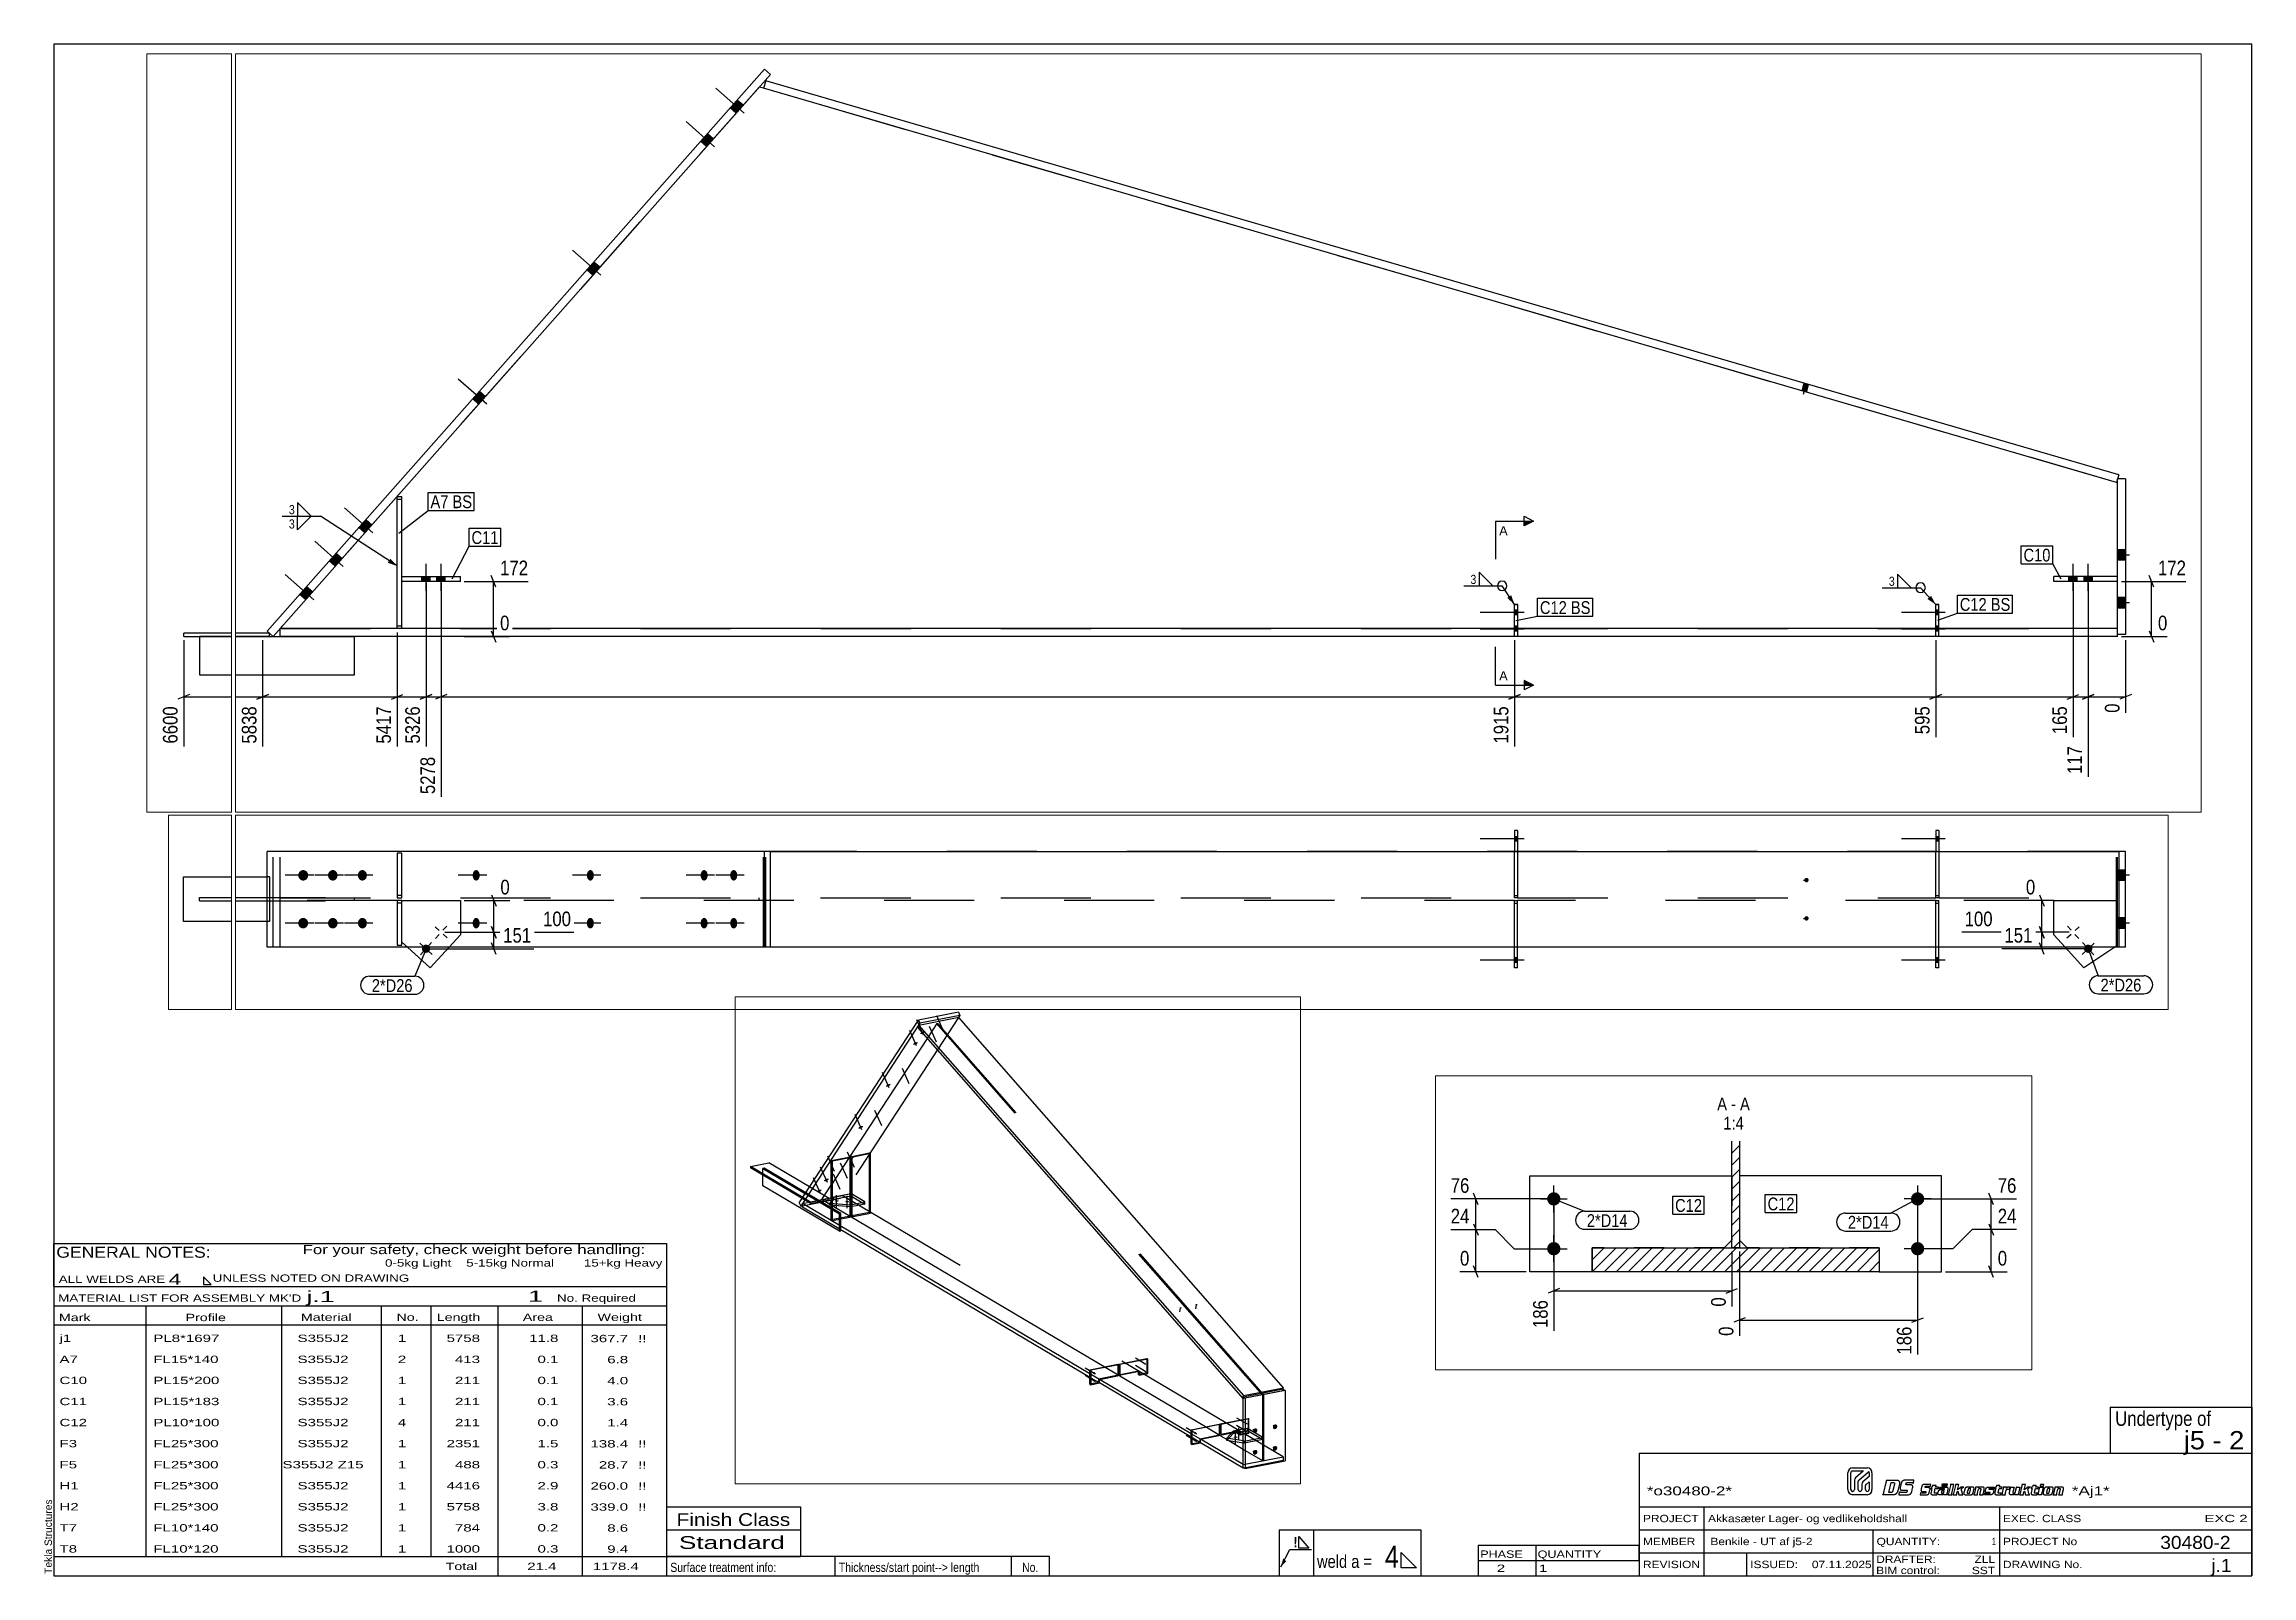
# Paper-space layout 'Layout1' of a CAD drawing. Header units: millimetres. Extents: x 2 to 579, y 5 to 405.
# The model-space entities are those that its viewports show. They can reach past a viewport. Long polylines and large blocks are cut down to what shows.
import ezdxf

# ---------------------------------------------------------------- set-up
doc = ezdxf.new("R2010")
doc.units = ezdxf.units.MM
doc.linetypes.add('DXK_LINE_DOT2', pattern=[3.9198, 1.9599, -1.9599])
for name, color, linetype in [('GRAPHICAL_OBJECTS', 7, 'Continuous'), ('MÅLSÆTNING', 7, 'Continuous'), ('STÅL', 7, 'Continuous'), ('TEKST', 7, 'Continuous')]:
    doc.layers.add(name, color=color, linetype=linetype)
doc.layers.add('Viewport layer', color=7, linetype='Continuous', plot=False)
doc.styles.add('Arial', font='ARIAL.TTF', dxfattribs={"height": 0.2})
doc.styles.add('Arial Narrow', font='ARIALN.TTF', dxfattribs={"height": 0.2})
doc.styles.add('Arial Narrow Bold', font='ARIALNB.TTF', dxfattribs={"height": 0.2})
doc.styles.add('Arial Rounded MT Bold', font='ARLRDBD.TTF', dxfattribs={"height": 0.2})
doc.styles.add('IDAutomationHC39M', font='IDAUTOMATIONHC39M.TTF', dxfattribs={"height": 0.2})

psp = doc.layouts.get("Layout1")

# ---------------------------------------------------------------- texts
at = {"layer": 'GRAPHICAL_OBJECTS', "color": 7}
for s, height, style, width, p in [('GENERAL NOTES:', 2.8633, 'Arial Narrow', 1.4, (5.65, 88.06)), ('ALL WELDS ARE', 1.9089, 'Arial Narrow', 1.6, (6.29, 81.5)), ('UNLESS NOTED ON DRAWING', 1.9089, 'Arial Narrow', 1.6, (46.52, 81.78)), ("MATERIAL LIST FOR ASSEMBLY MK'D", 1.9089, 'Arial Narrow', 1.6, (6.15, 76.56)), ('j.1', 2.912, 'Arial Rounded MT Bold', 1.794707, (70.97, 76.47)), ('1', 2.91, 'Arial Rounded MT Bold', 1.794707, (128.86, 76.56)), ('No. Required', 1.9089, 'Arial Narrow', 1.6, (136.41, 76.56)), ('Mark', 1.909, 'Arial Narrow', 1.7, (6.34, 71.5)), ('Profile', 1.909, 'Arial Narrow', 1.7, (39.41, 71.5)), ('Material', 1.909, 'Arial Narrow', 1.7, (69.54, 71.56)), ('No.', 1.909, 'Arial Narrow', 1.7, (94.5, 71.56)), ('Length', 1.909, 'Arial Narrow', 1.7, (105, 71.56)), ('Area', 1.909, 'Arial Narrow', 1.7, (127.5, 71.56)), ('Weight', 1.909, 'Arial Narrow', 1.7, (147, 71.56)), ('PHASE', 1.909, 'Arial Narrow', 1.5, (377.5, 9.69)), ('QUANTITY', 1.909, 'Arial Narrow', 1.5, (392.5, 9.69))]:
    psp.add_text(s, height=height, dxfattribs=dict(at, style=style, width=width)).set_placement(p)
at = {"layer": 'GRAPHICAL_OBJECTS', "color": 7, "linetype": 'Continuous'}
for s, height, style, width, p in [('For your safety, check weight before handling:  ', 2.3861, 'Arial Narrow', 1.6, (70, 89)), ('0-5kg Light    5-15kg Normal        15+kg Heavy', 1.9089, 'Arial Narrow', 1.6, (91.5, 85.75)), ('4', 2.86, 'Arial Narrow', 1.794707, (35, 81)), ('j1', 1.909, 'Arial Narrow', 1.794707, (6.5, 66.06)), ('PL8*1697', 1.909, 'Arial Narrow', 1.794707, (31, 66.06)), ('S355J2', 1.909, 'Arial Narrow', 1.794707, (68.66, 66.06)), ('1', 1.91, 'Arial Narrow', 1.794707, (94.86, 66.06)), ('5758', 1.909, 'Arial Narrow', 1.794707, (107.58, 66.06)), ('11.8', 1.909, 'Arial Narrow', 1.794707, (129.13, 66.06)), ('367.7', 1.909, 'Arial Narrow', 1.794707, (145.15, 66)), ('!!', 1.909, 'Arial Narrow', 1.794707, (157.6, 66)), ('A7', 1.909, 'Arial Narrow', 1.794707, (6.5, 60.56)), ('FL15*140', 1.909, 'Arial Narrow', 1.794707, (31, 60.56)), ('S355J2', 1.909, 'Arial Narrow', 1.794707, (68.66, 60.56)), ('2', 1.91, 'Arial Narrow', 1.794707, (94.86, 60.56)), ('413', 1.909, 'Arial Narrow', 1.794707, (109.77, 60.56)), ('0.1', 1.909, 'Arial Narrow', 1.794707, (131.32, 60.56)), ('6.8', 1.909, 'Arial Narrow', 1.794707, (149.53, 60.5)), ('C10', 1.909, 'Arial Narrow', 1.794707, (6.5, 55.06)), ('PL15*200', 1.909, 'Arial Narrow', 1.794707, (31, 55.06)), ('S355J2', 1.909, 'Arial Narrow', 1.794707, (68.66, 55.06)), ('1', 1.91, 'Arial Narrow', 1.794707, (94.86, 55.06)), ('211', 1.909, 'Arial Narrow', 1.794707, (109.77, 55.06)), ('0.1', 1.909, 'Arial Narrow', 1.794707, (131.32, 55.06)), ('4.0', 1.909, 'Arial Narrow', 1.794707, (149.53, 55)), ('C11', 1.909, 'Arial Narrow', 1.794707, (6.5, 49.56)), ('PL15*183', 1.909, 'Arial Narrow', 1.794707, (31, 49.56)), ('S355J2', 1.909, 'Arial Narrow', 1.794707, (68.66, 49.56)), ('1', 1.91, 'Arial Narrow', 1.794707, (94.86, 49.56)), ('211', 1.909, 'Arial Narrow', 1.794707, (109.77, 49.56)), ('0.1', 1.909, 'Arial Narrow', 1.794707, (131.32, 49.56)), ('3.6', 1.909, 'Arial Narrow', 1.794707, (149.53, 49.5)), ('C12', 1.909, 'Arial Narrow', 1.794707, (6.5, 44.06)), ('F3', 1.909, 'Arial Narrow', 1.794707, (6.5, 38.56)), ('PL10*100', 1.909, 'Arial Narrow', 1.794707, (31, 44.06)), ('FL25*300', 1.909, 'Arial Narrow', 1.794707, (31, 38.56)), ('S355J2', 1.909, 'Arial Narrow', 1.794707, (68.66, 44.06)), ('S355J2', 1.909, 'Arial Narrow', 1.794707, (68.66, 38.56)), ('4', 1.91, 'Arial Narrow', 1.794707, (94.86, 44.06)), ('1', 1.91, 'Arial Narrow', 1.794707, (94.86, 38.56)), ('2351', 1.909, 'Arial Narrow', 1.794707, (107.58, 38.56)), ('211', 1.909, 'Arial Narrow', 1.794707, (109.77, 44.06)), ('0.0', 1.909, 'Arial Narrow', 1.794707, (131.32, 44.06)), ('1.5', 1.909, 'Arial Narrow', 1.794707, (131.32, 38.56)), ('138.4', 1.909, 'Arial Narrow', 1.794707, (145.15, 38.5)), ('1.4', 1.909, 'Arial Narrow', 1.794707, (149.53, 44)), ('!!', 1.909, 'Arial Narrow', 1.794707, (157.6, 38.5)), ('j5 - 2', 4.772, 'Arial Narrow', 1.3, (561.22, 38.01)), ('F5', 1.909, 'Arial Narrow', 1.794707, (6.5, 33.06)), ('FL25*300', 1.909, 'Arial Narrow', 1.794707, (31, 33.06)), ('S355J2 Z15', 1.909, 'Arial Narrow', 1.794707, (64.73, 33.06)), ('1', 1.91, 'Arial Narrow', 1.794707, (94.86, 33.06)), ('488', 1.909, 'Arial Narrow', 1.794707, (109.77, 33.06)), ('0.3', 1.909, 'Arial Narrow', 1.794707, (131.32, 33.06)), ('28.7', 1.909, 'Arial Narrow', 1.794707, (147.34, 33)), ('!!', 1.909, 'Arial Narrow', 1.794707, (157.6, 33)), ('H1', 1.909, 'Arial Narrow', 1.794707, (6.5, 27.56)), ('FL25*300', 1.909, 'Arial Narrow', 1.794707, (31, 27.56)), ('S355J2', 1.909, 'Arial Narrow', 1.794707, (68.66, 27.56)), ('1', 1.91, 'Arial Narrow', 1.794707, (94.86, 27.56)), ('4416', 1.909, 'Arial Narrow', 1.794707, (107.58, 27.56)), ('2.9', 1.909, 'Arial Narrow', 1.794707, (131.32, 27.56)), ('260.0', 1.909, 'Arial Narrow', 1.794707, (145.15, 27.5)), ('!!', 1.909, 'Arial Narrow', 1.794707, (157.6, 27.5)), ('H2', 1.909, 'Arial Narrow', 1.794707, (6.5, 22.06)), ('FL25*300', 1.909, 'Arial Narrow', 1.794707, (31, 22.06)), ('S355J2', 1.909, 'Arial Narrow', 1.794707, (68.66, 22.06)), ('1', 1.91, 'Arial Narrow', 1.794707, (94.86, 22.06)), ('5758', 1.909, 'Arial Narrow', 1.794707, (107.58, 22.06)), ('3.8', 1.909, 'Arial Narrow', 1.794707, (131.32, 22.06)), ('339.0', 1.909, 'Arial Narrow', 1.794707, (145.15, 22)), ('!!', 1.909, 'Arial Narrow', 1.794707, (157.6, 22)), ('*o30480-2*', 2.333, 'IDAutomationHC39M', 1.425378, (421, 26)), ('*Aj1*', 2.333, 'IDAutomationHC39M', 1.425378, (532, 26.01)), ('T7', 1.909, 'Arial Narrow', 1.794707, (6.5, 16.56)), ('FL10*140', 1.909, 'Arial Narrow', 1.794707, (31, 16.56)), ('S355J2', 1.909, 'Arial Narrow', 1.794707, (68.66, 16.56)), ('1', 1.91, 'Arial Narrow', 1.794707, (94.86, 16.56)), ('784', 1.909, 'Arial Narrow', 1.794707, (109.77, 16.56)), ('0.2', 1.909, 'Arial Narrow', 1.794707, (131.32, 16.56)), ('8.6', 1.909, 'Arial Narrow', 1.794707, (149.53, 16.5)), ('Finish Class', 3.3405, 'Arial Narrow', 1.425378, (167.62, 18)), ('PROJECT', 1.909, 'Arial Narrow', 1.425378, (420, 19)), ('Akkasæter Lager- og vedlikeholdshall', 1.9089, 'Arial Narrow', 1.425378, (437, 19)), ('EXEC. CLASS', 1.9089, 'Arial Narrow', 1.425378, (514, 19)), ('EXC 2', 1.909, 'Arial Narrow', 1.780292, (566.64, 19)), ('T8', 1.909, 'Arial Narrow', 1.794707, (6.5, 11.06)), ('FL10*120', 1.909, 'Arial Narrow', 1.794707, (31, 11.06)), ('S355J2', 1.909, 'Arial Narrow', 1.794707, (68.66, 11.06)), ('1', 1.91, 'Arial Narrow', 1.794707, (94.86, 11.06)), ('1000', 1.909, 'Arial Narrow', 1.794707, (107.58, 11.06)), ('0.3', 1.909, 'Arial Narrow', 1.794707, (131.32, 11.06)), ('9.4', 1.909, 'Arial Narrow', 1.794707, (149.53, 11)), ('Standard', 3.34, 'Arial Narrow', 1.780292, (168.26, 12)), ('MEMBER', 1.909, 'Arial Narrow', 1.425378, (420, 13)), ('Benkile - UT af j5-2', 1.9089, 'Arial Narrow', 1.42538, (437.61, 13)), ('QUANTITY:', 1.909, 'Arial Narrow', 1.425378, (481, 13)), ('PROJECT No', 1.909, 'Arial Narrow', 1.425378, (514, 13)), ('30480-2', 3.397, 'Arial Rounded MT Bold', 1.1, (555.09, 12)), ('Total', 1.909, 'Arial Narrow', 1.7, (107.33, 6.5)), ('21.4', 1.909, 'Arial Narrow', 1.794707, (128.64, 6.5)), ('1178.4', 1.909, 'Arial Narrow', 1.794707, (145.77, 6.5)), ('2', 1.91, 'Arial Narrow', 1.794707, (381.82, 6)), ('1', 1.91, 'Arial Narrow', 1.794707, (392.86, 6)), ('REVISION', 1.909, 'Arial Narrow', 1.425378, (420, 7)), ('ISSUED:', 1.909, 'Arial Narrow', 1.425378, (448, 7)), ('07.11.2025', 1.909, 'Arial Narrow', 1.425378, (464.11, 7)), ('DRAFTER:', 1.909, 'Arial Narrow', 1.425378, (480.91, 8.35)), ('BIM control:', 1.9089, 'Arial Narrow', 1.425378, (480.9, 5.44)), ('SST', 1.909, 'Arial Narrow', 1.425378, (505.88, 5.43)), ('ZLL', 1.909, 'Arial Narrow', 1.425378, (506.58, 8.35)), ('DRAWING No.', 1.9089, 'Arial Narrow', 1.425378, (514, 7)), ('j.1', 3.397, 'Arial Rounded MT Bold', 1.1, (568.4, 6))]:
    psp.add_text(s, height=height, dxfattribs=dict(at, style=style, width=width)).set_placement(p)
at = {"layer": 'GRAPHICAL_OBJECTS', "color": 7, "linetype": 'Continuous', "style": 'Arial Narrow'}
for s, height, p in [('Undertype of ', 3.8177, (543.31, 44.14)), ('4', 5.73, (352.61, 7.11)), ('1', 1.91, (511.03, 13)), ('Surface treatment info:', 2.3861, (166, 6)), ('Thickness/start point--> length', 2.3861, (210, 6)), ('weld a =', 3.34, (334.88, 7.06))]:
    psp.add_text(s, height=height, dxfattribs=at).set_placement(p)
at = {"layer": 'GRAPHICAL_OBJECTS', "color": 174, "linetype": 'Continuous', "style": 'Arial'}
psp.add_text('Tekla Structures', height=1.9102, rotation=90, dxfattribs=at).set_placement((4.5, 5.5))
at = {"layer": 'GRAPHICAL_OBJECTS', "color": 2, "linetype": 'Continuous', "style": 'Arial Narrow Bold', "width": 0.99921}
psp.add_text('!', height=2.73, dxfattribs=at).set_placement((328.73, 12.42))
at = {"layer": 'GRAPHICAL_OBJECTS', "color": 7, "style": 'Arial Narrow'}
psp.add_text('No.', height=2.386, dxfattribs=at).set_placement((257.87, 6))

msp = doc.modelspace()

# ---------------------------------------------------------------- hatches: boundary and pattern name
at = {"layer": 'STÅL', "linetype": 'Continuous'}
for points in [[(1221.7, 2951.9), (1224.9, 2953.1), (1228, 2954.1), (1231, 2954.7), (1233.7, 2954.9), (1236, 2954.8), (1237.8, 2954.2), (1239, 2953.4), (1239.5, 2952.1), (1239.4, 2950.7), (1238.6, 2949), (1237.2, 2947.2), (1235.2, 2945.4), (1232.7, 2943.5), (1229.9, 2941.8), (1226.8, 2940.3), (1223.6, 2939.1), (1220.4, 2938.1), (1217.4, 2937.5), (1214.7, 2937.3), (1212.4, 2937.4), (1210.7, 2938), (1209.5, 2938.8), (1209, 2940), (1209.1, 2941.5), (1209.9, 2943.2), (1211.3, 2945), (1213.3, 2946.8), (1215.8, 2948.7), (1218.6, 2950.4)], [(1175.3, 2880.8), (1178.5, 2882.1), (1181.6, 2883), (1184.6, 2883.6), (1187.3, 2883.9), (1189.6, 2883.7), (1191.4, 2883.2), (1192.6, 2882.3), (1193.1, 2881.1), (1193, 2879.6), (1192.2, 2877.9), (1190.8, 2876.2), (1188.8, 2874.3), (1186.3, 2872.5), (1183.5, 2870.8), (1180.4, 2869.3), (1177.2, 2868), (1174.1, 2867), (1171.1, 2866.4), (1168.4, 2866.2), (1166.1, 2866.4), (1164.3, 2866.9), (1163.1, 2867.8), (1162.6, 2869), (1162.7, 2870.5), (1163.5, 2872.1), (1164.9, 2873.9), (1166.9, 2875.8), (1169.4, 2877.6), (1172.2, 2879.3)], [(997, 2607.8), (1000.2, 2609), (1003.4, 2610), (1006.4, 2610.6), (1009.1, 2610.8), (1011.4, 2610.7), (1013.2, 2610.1), (1014.3, 2609.3), (1014.9, 2608), (1014.7, 2606.6), (1013.9, 2604.9), (1012.5, 2603.1), (1010.5, 2601.3), (1008.1, 2599.4), (1005.2, 2597.7), (1002.2, 2596.2), (999, 2595), (995.8, 2594), (992.8, 2593.4), (990.1, 2593.2), (987.8, 2593.3), (986, 2593.9), (984.9, 2594.7), (984.3, 2595.9), (984.5, 2597.4), (985.3, 2599.1), (986.7, 2600.9), (988.7, 2602.7), (991.1, 2604.6), (994, 2606.3)], [(818.1, 2333.7), (821.3, 2335), (824.5, 2335.9), (827.5, 2336.5), (830.2, 2336.8), (832.5, 2336.6), (834.2, 2336.1), (835.4, 2335.2), (836, 2334), (835.8, 2332.5), (835, 2330.8), (833.6, 2329), (831.6, 2327.2), (829.2, 2325.4), (826.3, 2323.7), (823.3, 2322.2), (820.1, 2320.9), (816.9, 2319.9), (813.9, 2319.3), (811.2, 2319.1), (808.9, 2319.3), (807.1, 2319.8), (806, 2320.7), (805.4, 2321.9), (805.6, 2323.4), (806.4, 2325), (807.8, 2326.8), (809.8, 2328.7), (812.2, 2330.5), (815.1, 2332.2)], [(23735.7, 2190.9), (23757.5, 2215.6), (23738.8, 2232.1), (23716.9, 2207.4)], [(23735.7, 2190.9), (23757.5, 2215.6), (23738.8, 2232.1), (23716.9, 2207.4)], [(23642.9, 2086), (23664.7, 2110.7), (23646, 2127.3), (23624.2, 2102.6)], [(23642.9, 2086), (23664.7, 2110.7), (23646, 2127.3), (23624.2, 2102.6)], [(593.5, 1989.6), (596.7, 1990.9), (599.9, 1991.8), (602.9, 1992.4), (605.6, 1992.7), (607.8, 1992.5), (609.6, 1992), (610.8, 1991.1), (611.3, 1989.9), (611.2, 1988.4), (610.4, 1986.7), (609, 1984.9), (607, 1983.1), (604.5, 1981.3), (601.7, 1979.6), (598.6, 1978.1), (595.4, 1976.8), (592.3, 1975.8), (589.3, 1975.2), (586.6, 1975), (584.3, 1975.2), (582.5, 1975.7), (581.3, 1976.6), (580.8, 1977.8), (580.9, 1979.3), (581.7, 1980.9), (583.1, 1982.7), (585.1, 1984.6), (587.6, 1986.4), (590.4, 1988.1)], [(547.1, 1918.6), (550.3, 1919.8), (553.5, 1920.8), (556.5, 1921.4), (559.2, 1921.6), (561.5, 1921.5), (563.2, 1920.9), (564.4, 1920), (565, 1918.8), (564.8, 1917.4), (564, 1915.7), (562.6, 1913.9), (560.6, 1912), (558.2, 1910.2), (555.3, 1908.5), (552.2, 1907), (549.1, 1905.7), (545.9, 1904.8), (542.9, 1904.2), (540.2, 1903.9), (537.9, 1904.1), (536.1, 1904.6), (534.9, 1905.5), (534.4, 1906.7), (534.5, 1908.2), (535.3, 1909.9), (536.8, 1911.7), (538.7, 1913.5), (541.2, 1915.3), (544, 1917)], [(663.3, 1842.7), (660.6, 1842.8), (658, 1843.1), (655.7, 1843.6), (653.7, 1844.2), (652.1, 1844.9), (651, 1845.8), (650.4, 1846.7), (650.4, 1847.6), (651, 1848.5), (652.1, 1849.4), (653.7, 1850.1), (655.7, 1850.8), (658, 1851.2), (660.6, 1851.5), (663.3, 1851.6), (666, 1851.5), (668.6, 1851.2), (671, 1850.8), (673, 1850.1), (674.6, 1849.4), (675.7, 1848.5), (676.3, 1847.6), (676.3, 1846.7), (675.7, 1845.8), (674.6, 1844.9), (673, 1844.2), (671, 1843.6), (668.6, 1843.1), (666, 1842.8)], [(731.7, 1837.5), (729, 1837.6), (726.4, 1837.9), (724, 1838.4), (722, 1839), (720.4, 1839.7), (719.3, 1840.6), (718.7, 1841.5), (718.7, 1842.4), (719.3, 1843.3), (720.4, 1844.2), (722, 1844.9), (724, 1845.6), (726.4, 1846), (729, 1846.3), (731.7, 1846.4), (734.4, 1846.3), (736.9, 1846), (739.3, 1845.6), (741.3, 1844.9), (742.9, 1844.2), (744, 1843.3), (744.6, 1842.4), (744.6, 1841.5), (744, 1840.6), (742.9, 1839.7), (741.3, 1839), (739.3, 1838.4), (736.9, 1837.9), (734.4, 1837.6)], [(23286.4, 1683.1), (23308.3, 1707.8), (23289.5, 1724.3), (23267.7, 1699.6)], [(23286.4, 1683.1), (23308.3, 1707.8), (23289.5, 1724.3), (23267.7, 1699.6)], [(27096.2, 1340.5), (27082.7, 1344.4), (27075.7, 1320.4), (27089.2, 1316.5)], [(27096.2, 1340.5), (27082.7, 1344.4), (27075.7, 1320.4), (27089.2, 1316.5)], [(22928.6, 1278.6), (22950.4, 1303.3), (22931.7, 1319.9), (22909.9, 1295.2)], [(22928.6, 1278.6), (22950.4, 1303.3), (22931.7, 1319.9), (22909.9, 1295.2)], [(2908, 1145.8), (2906.6, 1146.1), (2905.3, 1146.6), (2904.1, 1147.2), (2903.1, 1147.9), (2902.4, 1148.7), (2901.9, 1149.6), (2901.7, 1150.4), (2901.9, 1151.2), (2902.3, 1151.9), (2903, 1152.6), (2904, 1153.1), (2905.1, 1153.4), (2906.5, 1153.6), (2907.9, 1153.6), (2909.3, 1153.5), (2910.7, 1153.1), (2912.1, 1152.6), (2913.2, 1152), (2914.2, 1151.3), (2915, 1150.5), (2915.4, 1149.7), (2915.6, 1148.8), (2915.5, 1148), (2915, 1147.3), (2914.3, 1146.7), (2913.3, 1146.2), (2912.2, 1145.8), (2910.9, 1145.6), (2909.5, 1145.6)], [(3011.9, 1166.3), (3010.5, 1166.6), (3009.2, 1167.1), (3008, 1167.7), (3007, 1168.4), (3006.3, 1169.2), (3005.8, 1170.1), (3005.7, 1170.9), (3005.8, 1171.7), (3006.2, 1172.4), (3006.9, 1173.1), (3007.9, 1173.6), (3009.1, 1173.9), (3010.4, 1174.1), (3011.8, 1174.1), (3013.2, 1174), (3014.7, 1173.6), (3016, 1173.2), (3017.2, 1172.6), (3018.1, 1171.8), (3018.9, 1171), (3019.3, 1170.2), (3019.5, 1169.4), (3019.4, 1168.6), (3018.9, 1167.8), (3018.2, 1167.2), (3017.3, 1166.7), (3016.1, 1166.3), (3014.8, 1166.2), (3013.4, 1166.1)], [(22572.1, 875.7), (22594, 900.4), (22575.2, 917), (22553.4, 892.3)], [(22572.1, 875.7), (22594, 900.4), (22575.2, 917), (22553.4, 892.3)], [(22479.3, 770.8), (22501.2, 795.6), (22482.5, 812.1), (22460.6, 787.4)], [(22479.3, 770.8), (22501.2, 795.6), (22482.5, 812.1), (22460.6, 787.4)], [(28089.5, 789.5), (28089.5, 822.5), (28064.5, 822.5), (28064.5, 789.5)], [(28089.5, 789.5), (28089.5, 822.5), (28064.5, 822.5), (28064.5, 789.5)], [(22750.6, 723.5), (22776.6, 723.5), (22776.6, 738.5), (22750.6, 738.5)], [(22798, 723.5), (22824, 723.5), (22824, 738.5), (22798, 738.5)], [(27937.9, 738.5), (27911.9, 738.5), (27911.9, 723.5), (27937.9, 723.5)], [(27985.3, 738.5), (27959.3, 738.5), (27959.3, 723.5), (27985.3, 723.5)], [(2338.7, 726.1), (2339.5, 727.3), (2340.6, 728.3), (2341.7, 729.1), (2342.9, 729.6), (2344.2, 729.9), (2345.5, 729.8), (2346.6, 729.5), (2347.6, 728.9), (2348.5, 728), (2349.1, 727), (2349.5, 725.7), (2349.6, 724.4), (2349.5, 723), (2349.1, 721.6), (2348.5, 720.3), (2347.6, 719.1), (2346.6, 718.1), (2345.4, 717.3), (2344.2, 716.8), (2342.9, 716.5), (2341.7, 716.6), (2340.5, 716.9), (2339.5, 717.5), (2338.7, 718.4), (2338, 719.4), (2337.6, 720.7), (2337.5, 722), (2337.6, 723.4), (2338, 724.8)], [(22386.6, 666), (22408.4, 690.7), (22389.7, 707.3), (22367.8, 682.5)], [(22386.6, 666), (22408.4, 690.7), (22389.7, 707.3), (22367.8, 682.5)], [(2338.7, 677.2), (2339.5, 678.4), (2340.6, 679.4), (2341.7, 680.2), (2342.9, 680.7), (2344.2, 681), (2345.5, 681), (2346.6, 680.6), (2347.6, 680), (2348.5, 679.2), (2349.1, 678.1), (2349.5, 676.9), (2349.6, 675.5), (2349.5, 674.1), (2349.1, 672.7), (2348.5, 671.4), (2347.6, 670.2), (2346.6, 669.2), (2345.4, 668.4), (2344.2, 667.9), (2342.9, 667.7), (2341.7, 667.7), (2340.5, 668), (2339.5, 668.6), (2338.7, 669.5), (2338, 670.6), (2337.6, 671.8), (2337.5, 673.1), (2337.6, 674.5), (2338, 675.9)], [(28089.5, 639.5), (28089.5, 672.5), (28064.5, 672.5), (28064.5, 639.5)], [(28089.5, 639.5), (28089.5, 672.5), (28064.5, 672.5), (28064.5, 639.5)], [(26174.5, 634), (26174.5, 620), (26184.5, 620), (26184.5, 634)], [(27494.5, 634), (27494.5, 620), (27504.5, 620), (27504.5, 634)], [(26174.5, 582), (26174.5, 568), (26184.5, 568), (26184.5, 582)], [(27494.5, 582), (27494.5, 568), (27504.5, 568), (27504.5, 582)], [(44348, 528.8), (44348, 542.8), (44338, 542.8), (44338, 528.8)], [(44348, 528.8), (44348, 542.8), (44338, 542.8), (44338, 528.8)], [(45668, 528.8), (45668, 542.8), (45658, 542.8), (45658, 528.8)], [(45668, 528.8), (45668, 542.8), (45658, 542.8), (45658, 528.8)], [(40557.9, 420.8), (40557.6, 417.4), (40556.6, 414.1), (40554.9, 411.1), (40552.8, 408.6), (40550.1, 406.5), (40547.2, 405.1), (40544, 404.4), (40540.7, 404.4), (40537.5, 405.1), (40534.6, 406.5), (40531.9, 408.6), (40529.8, 411.1), (40528.1, 414.1), (40527.1, 417.4), (40526.8, 420.8), (40527.1, 424.3), (40528.1, 427.5), (40529.8, 430.5), (40531.9, 433.1), (40534.6, 435.1), (40537.5, 436.5), (40540.7, 437.2), (40544, 437.2), (40547.2, 436.5), (40550.1, 435.1), (40552.8, 433.1), (40554.9, 430.5), (40556.6, 427.5), (40557.6, 424.3)], [(40650, 420.8), (40649.7, 417.4), (40648.7, 414.1), (40647.2, 411.1), (40645.1, 408.6), (40642.6, 406.5), (40639.7, 405.1), (40636.7, 404.4), (40633.6, 404.4), (40630.5, 405.1), (40627.7, 406.5), (40625.1, 408.6), (40623.1, 411.1), (40621.5, 414.1), (40620.5, 417.4), (40620.2, 420.8), (40620.5, 424.3), (40621.5, 427.5), (40623.1, 430.5), (40625.1, 433.1), (40627.7, 435.1), (40630.5, 436.5), (40633.6, 437.2), (40636.7, 437.2), (40639.7, 436.5), (40642.6, 435.1), (40645.1, 433.1), (40647.2, 430.5), (40648.7, 427.5), (40649.7, 424.3)], [(40741.9, 420.8), (40741.6, 417.4), (40740.7, 414.1), (40739.3, 411.1), (40737.3, 408.6), (40734.9, 406.5), (40732.2, 405.1), (40729.4, 404.4), (40726.4, 404.4), (40723.5, 405.1), (40720.8, 406.5), (40718.5, 408.6), (40716.5, 411.1), (40715, 414.1), (40714.1, 417.4), (40713.8, 420.8), (40714.1, 424.3), (40715, 427.5), (40716.5, 430.5), (40718.5, 433.1), (40720.8, 435.1), (40723.5, 436.5), (40726.4, 437.2), (40729.4, 437.2), (40732.2, 436.5), (40734.9, 435.1), (40737.3, 433.1), (40739.3, 430.5), (40740.7, 427.5), (40741.6, 424.3)], [(41095.3, 420.8), (41095.1, 417.4), (41094.4, 414.1), (41093.2, 411.1), (41091.7, 408.6), (41089.8, 406.5), (41087.7, 405.1), (41085.5, 404.4), (41083.2, 404.4), (41081, 405.1), (41078.9, 406.5), (41077.1, 408.6), (41075.5, 411.1), (41074.4, 414.1), (41073.7, 417.4), (41073.4, 420.8), (41073.7, 424.3), (41074.4, 427.5), (41075.5, 430.5), (41077.1, 433.1), (41078.9, 435.1), (41081, 436.5), (41083.2, 437.2), (41085.5, 437.2), (41087.7, 436.5), (41089.8, 435.1), (41091.7, 433.1), (41093.2, 430.5), (41094.4, 427.5), (41095.1, 424.3)], [(41453.1, 420.8), (41452.9, 417.4), (41452.2, 414.1), (41451, 411.1), (41449.5, 408.6), (41447.7, 406.5), (41445.6, 405.1), (41443.3, 404.4), (41441, 404.4), (41438.8, 405.1), (41436.7, 406.5), (41434.9, 408.6), (41433.3, 411.1), (41432.2, 414.1), (41431.5, 417.4), (41431.3, 420.8), (41431.5, 424.3), (41432.2, 427.5), (41433.3, 430.5), (41434.9, 433.1), (41436.7, 435.1), (41438.8, 436.5), (41441, 437.2), (41443.3, 437.2), (41445.6, 436.5), (41447.7, 435.1), (41449.5, 433.1), (41451, 430.5), (41452.2, 427.5), (41452.9, 424.3)], [(41809.6, 420.8), (41809.4, 417.4), (41808.7, 414.1), (41807.5, 411.1), (41806, 408.6), (41804.1, 406.5), (41802.1, 405.1), (41799.8, 404.4), (41797.5, 404.4), (41795.3, 405.1), (41793.2, 406.5), (41791.4, 408.6), (41789.8, 411.1), (41788.7, 414.1), (41788, 417.4), (41787.7, 420.8), (41788, 424.3), (41788.7, 427.5), (41789.8, 430.5), (41791.4, 433.1), (41793.2, 435.1), (41795.3, 436.5), (41797.5, 437.2), (41799.8, 437.2), (41802.1, 436.5), (41804.1, 435.1), (41806, 433.1), (41807.5, 430.5), (41808.7, 427.5), (41809.4, 424.3)], [(41902.4, 420.8), (41902.1, 417.4), (41901.4, 414.1), (41900.3, 411.1), (41898.8, 408.6), (41896.9, 406.5), (41894.8, 405.1), (41892.6, 404.4), (41890.3, 404.4), (41888.1, 405.1), (41886, 406.5), (41884.1, 408.6), (41882.6, 411.1), (41881.5, 414.1), (41880.7, 417.4), (41880.5, 420.8), (41880.7, 424.3), (41881.5, 427.5), (41882.6, 430.5), (41884.1, 433.1), (41886, 435.1), (41888.1, 436.5), (41890.3, 437.2), (41892.6, 437.2), (41894.8, 436.5), (41896.9, 435.1), (41898.8, 433.1), (41900.3, 430.5), (41901.4, 427.5), (41902.1, 424.3)], [(46253, 404.3), (46253, 437.3), (46228, 437.3), (46228, 404.3)], [(46253, 404.3), (46253, 437.3), (46228, 437.3), (46228, 404.3)], [(45246.3, 405.8), (45246.5, 407.3), (45246.9, 408.7), (45247.6, 410), (45248.5, 411), (45249.7, 411.9), (45251, 412.5), (45252.3, 412.8), (45253.7, 412.8), (45255.1, 412.5), (45256.4, 411.9), (45257.5, 411), (45258.5, 410), (45259.2, 408.7), (45259.6, 407.3), (45259.8, 405.8), (45259.6, 404.4), (45259.2, 403), (45258.5, 401.7), (45257.5, 400.6), (45256.4, 399.8), (45255.1, 399.2), (45253.7, 398.9), (45252.3, 398.9), (45251, 399.2), (45249.7, 399.8), (45248.5, 400.6), (45247.6, 401.7), (45246.9, 403), (45246.5, 404.4)], [(3514, 379.3), (3516, 382.1), (3518.4, 384.5), (3521.2, 386.3), (3524.1, 387.6), (3527.1, 388.2), (3530, 388.1), (3532.7, 387.3), (3535.1, 385.9), (3537.1, 383.8), (3538.6, 381.3), (3539.6, 378.4), (3539.9, 375.3), (3539.5, 372), (3538.6, 368.7), (3537.1, 365.6), (3535.1, 362.8), (3532.7, 360.4), (3530, 358.6), (3527.1, 357.3), (3524.1, 356.7), (3521.1, 356.8), (3518.4, 357.6), (3516, 359.1), (3514, 361.1), (3512.5, 363.6), (3511.6, 366.5), (3511.3, 369.7), (3511.6, 372.9), (3512.5, 376.2)], [(3384.1, 353.7), (3386.1, 356.5), (3388.5, 358.8), (3391.3, 360.7), (3394.2, 361.9), (3397.2, 362.5), (3400.1, 362.4), (3402.8, 361.6), (3405.2, 360.2), (3407.2, 358.2), (3408.7, 355.7), (3409.6, 352.8), (3410, 349.6), (3409.6, 346.3), (3408.7, 343.1), (3407.2, 340), (3405.2, 337.2), (3402.8, 334.8), (3400.1, 332.9), (3397.2, 331.7), (3394.2, 331.1), (3391.2, 331.2), (3388.5, 332), (3386.1, 333.4), (3384.1, 335.4), (3382.6, 337.9), (3381.7, 340.8), (3381.4, 344), (3381.7, 347.3), (3382.6, 350.6)], [(2998.7, 335.1), (2999.5, 336.3), (3000.6, 337.3), (3001.7, 338.1), (3002.9, 338.6), (3004.2, 338.9), (3005.5, 338.8), (3006.6, 338.5), (3007.6, 337.9), (3008.5, 337), (3009.1, 336), (3009.5, 334.7), (3009.6, 333.4), (3009.5, 332), (3009.1, 330.6), (3008.5, 329.3), (3007.6, 328.1), (3006.6, 327.1), (3005.4, 326.3), (3004.2, 325.8), (3002.9, 325.5), (3001.7, 325.6), (3000.5, 325.9), (2999.5, 326.5), (2998.7, 327.4), (2998, 328.4), (2997.6, 329.7), (2997.5, 331), (2997.6, 332.4), (2998, 333.8)], [(3288.6, 322.8), (3285.9, 322.9), (3283.4, 323.2), (3281, 323.6), (3279, 324.2), (3277.4, 325), (3276.3, 325.8), (3275.7, 326.7), (3275.7, 327.7), (3276.3, 328.6), (3277.4, 329.4), (3279, 330.2), (3281, 330.8), (3283.4, 331.3), (3285.9, 331.6), (3288.6, 331.7), (3291.3, 331.6), (3293.9, 331.3), (3296.3, 330.8), (3298.3, 330.2), (3299.9, 329.4), (3301, 328.6), (3301.6, 327.7), (3301.6, 326.7), (3301, 325.8), (3299.9, 325), (3298.3, 324.2), (3296.3, 323.6), (3293.9, 323.2), (3291.3, 322.9)], [(3267.7, 299.9), (3265, 300), (3262.4, 300.3), (3260, 300.8), (3258, 301.4), (3256.4, 302.1), (3255.3, 303), (3254.7, 303.9), (3254.7, 304.8), (3255.3, 305.7), (3256.4, 306.6), (3258, 307.3), (3260, 308), (3262.4, 308.4), (3265, 308.7), (3267.7, 308.8), (3270.4, 308.7), (3273, 308.4), (3275.3, 308), (3277.3, 307.3), (3278.9, 306.6), (3280, 305.7), (3280.6, 304.8), (3280.6, 303.9), (3280, 303), (3278.9, 302.1), (3277.3, 301.4), (3275.3, 300.8), (3273, 300.3), (3270.4, 300)], [(2998.7, 286.2), (2999.5, 287.4), (3000.6, 288.4), (3001.7, 289.2), (3002.9, 289.8), (3004.2, 290), (3005.5, 290), (3006.6, 289.6), (3007.6, 289), (3008.5, 288.2), (3009.1, 287.1), (3009.5, 285.9), (3009.6, 284.5), (3009.5, 283.1), (3009.1, 281.8), (3008.5, 280.4), (3007.6, 279.3), (3006.6, 278.2), (3005.4, 277.5), (3004.2, 276.9), (3002.9, 276.7), (3001.7, 276.7), (3000.5, 277.1), (2999.5, 277.7), (2998.7, 278.5), (2998, 279.6), (2997.6, 280.8), (2997.5, 282.2), (2997.6, 283.5), (2998, 284.9)], [(40557.9, 270.8), (40557.6, 267.4), (40556.6, 264.1), (40554.9, 261.1), (40552.8, 258.6), (40550.1, 256.5), (40547.2, 255.1), (40544, 254.4), (40540.7, 254.4), (40537.5, 255.1), (40534.6, 256.5), (40531.9, 258.6), (40529.8, 261.1), (40528.1, 264.1), (40527.1, 267.4), (40526.8, 270.8), (40527.1, 274.3), (40528.1, 277.5), (40529.8, 280.5), (40531.9, 283.1), (40534.6, 285.1), (40537.5, 286.5), (40540.7, 287.2), (40544, 287.2), (40547.2, 286.5), (40550.1, 285.1), (40552.8, 283.1), (40554.9, 280.5), (40556.6, 277.5), (40557.6, 274.3)], [(40650, 270.8), (40649.7, 267.4), (40648.7, 264.1), (40647.2, 261.1), (40645.1, 258.6), (40642.6, 256.5), (40639.7, 255.1), (40636.7, 254.4), (40633.6, 254.4), (40630.5, 255.1), (40627.7, 256.5), (40625.1, 258.6), (40623.1, 261.1), (40621.5, 264.1), (40620.5, 267.4), (40620.2, 270.8), (40620.5, 274.3), (40621.5, 277.5), (40623.1, 280.5), (40625.1, 283.1), (40627.7, 285.1), (40630.5, 286.5), (40633.6, 287.2), (40636.7, 287.2), (40639.7, 286.5), (40642.6, 285.1), (40645.1, 283.1), (40647.2, 280.5), (40648.7, 277.5), (40649.7, 274.3)], [(40741.9, 270.8), (40741.6, 267.4), (40740.7, 264.1), (40739.3, 261.1), (40737.3, 258.6), (40734.9, 256.5), (40732.2, 255.1), (40729.4, 254.4), (40726.4, 254.4), (40723.5, 255.1), (40720.8, 256.5), (40718.5, 258.6), (40716.5, 261.1), (40715, 264.1), (40714.1, 267.4), (40713.8, 270.8), (40714.1, 274.3), (40715, 277.5), (40716.5, 280.5), (40718.5, 283.1), (40720.8, 285.1), (40723.5, 286.5), (40726.4, 287.2), (40729.4, 287.2), (40732.2, 286.5), (40734.9, 285.1), (40737.3, 283.1), (40739.3, 280.5), (40740.7, 277.5), (40741.6, 274.3)], [(41095.3, 270.8), (41095.1, 267.4), (41094.4, 264.1), (41093.2, 261.1), (41091.7, 258.6), (41089.8, 256.5), (41087.7, 255.1), (41085.5, 254.4), (41083.2, 254.4), (41081, 255.1), (41078.9, 256.5), (41077.1, 258.6), (41075.5, 261.1), (41074.4, 264.1), (41073.7, 267.4), (41073.4, 270.8), (41073.7, 274.3), (41074.4, 277.5), (41075.5, 280.5), (41077.1, 283.1), (41078.9, 285.1), (41081, 286.5), (41083.2, 287.2), (41085.5, 287.2), (41087.7, 286.5), (41089.8, 285.1), (41091.7, 283.1), (41093.2, 280.5), (41094.4, 277.5), (41095.1, 274.3)], [(41453.1, 270.8), (41452.9, 267.4), (41452.2, 264.1), (41451, 261.1), (41449.5, 258.6), (41447.7, 256.5), (41445.6, 255.1), (41443.3, 254.4), (41441, 254.4), (41438.8, 255.1), (41436.7, 256.5), (41434.9, 258.6), (41433.3, 261.1), (41432.2, 264.1), (41431.5, 267.4), (41431.3, 270.8), (41431.5, 274.3), (41432.2, 277.5), (41433.3, 280.5), (41434.9, 283.1), (41436.7, 285.1), (41438.8, 286.5), (41441, 287.2), (41443.3, 287.2), (41445.6, 286.5), (41447.7, 285.1), (41449.5, 283.1), (41451, 280.5), (41452.2, 277.5), (41452.9, 274.3)], [(41809.6, 270.8), (41809.4, 267.4), (41808.7, 264.1), (41807.5, 261.1), (41806, 258.6), (41804.1, 256.5), (41802.1, 255.1), (41799.8, 254.4), (41797.5, 254.4), (41795.3, 255.1), (41793.2, 256.5), (41791.4, 258.6), (41789.8, 261.1), (41788.7, 264.1), (41788, 267.4), (41787.7, 270.8), (41788, 274.3), (41788.7, 277.5), (41789.8, 280.5), (41791.4, 283.1), (41793.2, 285.1), (41795.3, 286.5), (41797.5, 287.2), (41799.8, 287.2), (41802.1, 286.5), (41804.1, 285.1), (41806, 283.1), (41807.5, 280.5), (41808.7, 277.5), (41809.4, 274.3)], [(41902.4, 270.8), (41902.1, 267.4), (41901.4, 264.1), (41900.3, 261.1), (41898.8, 258.6), (41896.9, 256.5), (41894.8, 255.1), (41892.6, 254.4), (41890.3, 254.4), (41888.1, 255.1), (41886, 256.5), (41884.1, 258.6), (41882.6, 261.1), (41881.5, 264.1), (41880.7, 267.4), (41880.5, 270.8), (41880.7, 274.3), (41881.5, 277.5), (41882.6, 280.5), (41884.1, 283.1), (41886, 285.1), (41888.1, 286.5), (41890.3, 287.2), (41892.6, 287.2), (41894.8, 286.5), (41896.9, 285.1), (41898.8, 283.1), (41900.3, 280.5), (41901.4, 277.5), (41902.1, 274.3)], [(45246.3, 285.8), (45246.5, 287.3), (45246.9, 288.7), (45247.6, 290), (45248.5, 291), (45249.7, 291.9), (45251, 292.5), (45252.3, 292.8), (45253.7, 292.8), (45255.1, 292.5), (45256.4, 291.9), (45257.5, 291), (45258.5, 290), (45259.2, 288.7), (45259.6, 287.3), (45259.8, 285.8), (45259.6, 284.4), (45259.2, 283), (45258.5, 281.7), (45257.5, 280.6), (45256.4, 279.8), (45255.1, 279.2), (45253.7, 278.9), (45252.3, 278.9), (45251, 279.2), (45249.7, 279.8), (45248.5, 280.6), (45247.6, 281.7), (45246.9, 283), (45246.5, 284.4)], [(46253, 254.3), (46253, 287.3), (46228, 287.3), (46228, 254.3)], [(46253, 254.3), (46253, 287.3), (46228, 287.3), (46228, 254.3)], [(3514, 238.4), (3516, 241.2), (3518.4, 243.5), (3521.2, 245.4), (3524.1, 246.6), (3527.1, 247.2), (3530, 247.1), (3532.7, 246.3), (3535.1, 244.9), (3537.1, 242.9), (3538.6, 240.4), (3539.6, 237.5), (3539.9, 234.3), (3539.5, 231), (3538.6, 227.8), (3537.1, 224.7), (3535.1, 221.9), (3532.7, 219.5), (3530, 217.6), (3527.1, 216.4), (3524.1, 215.8), (3521.1, 215.9), (3518.4, 216.7), (3516, 218.1), (3514, 220.1), (3512.5, 222.6), (3511.6, 225.5), (3511.3, 228.7), (3511.6, 232), (3512.5, 235.2)], [(3384.1, 212.7), (3386.1, 215.5), (3388.5, 217.9), (3391.3, 219.7), (3394.2, 221), (3397.2, 221.6), (3400.1, 221.5), (3402.8, 220.7), (3405.2, 219.3), (3407.2, 217.2), (3408.7, 214.7), (3409.6, 211.8), (3410, 208.7), (3409.6, 205.4), (3408.7, 202.1), (3407.2, 199), (3405.2, 196.2), (3402.8, 193.8), (3400.1, 192), (3397.2, 190.7), (3394.2, 190.1), (3391.2, 190.2), (3388.5, 191), (3386.1, 192.5), (3384.1, 194.5), (3382.6, 197), (3381.7, 199.9), (3381.4, 203), (3381.7, 206.3), (3382.6, 209.6)], [(9437.2, 185.6, -1), (9437.2, 171.6, -1)], [(9817.2, 171.6, -1), (9817.2, 185.6, -1)], [(40918.4, 181.1, -1), (40936, 200.3, -1)], [(46127.1, 200.3, -1), (46144.7, 181.1, -1)], [(44338, 162.8), (44338, 148.8), (44348, 148.8), (44348, 162.8)], [(44338, 162.8), (44338, 148.8), (44348, 148.8), (44348, 162.8)], [(45658, 162.8), (45658, 148.8), (45668, 148.8), (45668, 162.8)], [(45658, 162.8), (45658, 148.8), (45668, 148.8), (45668, 162.8)], [(9437.2, 133.6, -1), (9437.2, 119.6, -1)], [(9817.2, 119.6, -1), (9817.2, 133.6, -1)]]:
    msp.add_hatch(color=96, dxfattribs=at).paths.add_polyline_path(points)
h = msp.add_hatch(dxfattribs=at)
h.set_pattern_fill('', scale=2.8, style=0, pattern_type=0)
h.set_pattern_definition([(45, (9623.2, 239.098), (-6.2862, 6.2862), [])])
h.paths.add_polyline_path([(9631.2, 239.1), (9623.2, 239.1), (9623.2, 127.6), (9631.2, 127.6)])
h = msp.add_hatch(dxfattribs=at)
h.set_pattern_fill('', scale=2.8, style=0, pattern_type=0)
h.set_pattern_definition([(45, (9477.2, 127.6325), (-6.28618, 6.28618), [])])
h.paths.add_polyline_path([(9777.2, 127.6), (9477.2, 127.6), (9477.2, 102.6), (9777.2, 102.6)])
at = {"layer": 'TEKST', "linetype": 'Continuous'}
for color, points in [(30, [(26204.5, 897.7), (26204.5, 912.7), (26234.5, 912.7)]), (3, [(22651.9, 794.4), (22673, 771.7), (22643.7, 781.9)]), (3, [(22651.9, 794.4), (22673, 771.7), (22643.7, 781.9)]), (3, [(26164.2, 680.2), (26174.5, 651), (26151.7, 671.9)]), (3, [(26164.2, 680.2), (26174.5, 651), (26151.7, 671.9)]), (3, [(27479.9, 678.3), (27494.5, 651), (27468.8, 668.3)]), (3, [(27479.9, 678.3), (27494.5, 651), (27468.8, 668.3)]), (30, [(26204.5, 398.3), (26204.5, 413.3), (26234.5, 398.3)])]:
    msp.add_hatch(color=color, dxfattribs=at).paths.add_polyline_path(points)

# ---------------------------------------------------------------- linework, layer by layer
at = {"layer": 'MÅLSÆTNING', "color": 7, "linetype": 'Continuous'}
for p, q in [((22982.5, 705.5), (22968.1, 741.5)), ((28177.8, 705.5), (28163.4, 741.5)), ((22763.6, 719), (22763.6, 206.4)), ((22763.6, 719), (22763.6, 206.4)), ((22811, 719), (22811, 48)), ((22883.5, 723.5), (23083.4, 723.5)), ((22975.3, 551), (22975.3, 723.5)), ((27924.9, 719), (27924.9, 235.6)), ((27924.9, 719), (27924.9, 235.6)), ((27972.3, 719), (27972.3, 110.8)), ((27972.3, 719), (27972.3, 110.8)), ((28076.5, 723.5), (28278.8, 723.5)), ((28170.6, 551), (28170.6, 723.5)), ((22673, 563.8), (22673, 206.4)), ((22673, 563.8), (22673, 206.4)), ((22968.1, 569), (22982.5, 533)), ((28163.4, 569), (28177.8, 533)), ((21489.5, 539), (21489.5, 206.4)), ((22251.5, 539), (22251.5, 206.4)), ((22883.5, 551), (23024.9, 551)), ((26174.5, 539), (26174.5, 206.4)), ((26174.5, 539), (26174.5, 206.4)), ((27494.5, 539), (27494.5, 235.6)), ((28076.5, 551), (28220.3, 551)), ((28089.5, 539), (28089.5, 311.6)), ((21507.5, 368.5), (21471.5, 354.1)), ((21489.5, 361.3), (22251.5, 361.3)), ((22233.5, 354.1), (22269.5, 368.5)), ((22269.5, 368.5), (22233.5, 354.1)), ((22251.5, 361.3), (22673, 361.3)), ((22655, 354.1), (22691, 368.5)), ((22655, 354.1), (22691, 368.5)), ((22673, 361.3), (22763.6, 361.3)), ((22745.6, 354.1), (22781.6, 368.5)), ((22781.6, 368.5), (22745.6, 354.1)), ((22763.6, 361.3), (22811, 361.3)), ((22829, 368.5), (22793, 354.1)), ((22829, 368.5), (22793, 354.1)), ((22811, 361.3), (26174.5, 361.3)), ((26192.5, 368.5), (26156.5, 354.1)), ((26156.5, 354.1), (26192.5, 368.5)), ((26174.5, 361.3), (27494.5, 361.3)), ((27476.5, 354.1), (27512.5, 368.5)), ((27512.5, 368.5), (27476.5, 354.1)), ((27494.5, 361.3), (27924.9, 361.3)), ((27906.9, 354.1), (27942.9, 368.5)), ((27906.9, 354.1), (27942.9, 368.5)), ((27924.9, 361.3), (27972.3, 361.3)), ((27954.3, 354.1), (27990.3, 368.5)), ((27990.3, 368.5), (27954.3, 354.1)), ((27972.3, 361.3), (28089.5, 361.3)), ((28107.5, 368.5), (28071.5, 354.1)), ((41132.7, 359.8), (41147.1, 323.8)), ((45983.2, 359.8), (45997.6, 323.8)), ((41047.1, 341.8), (41189.6, 341.8)), ((41139.9, 242.2), (41139.9, 341.8)), ((46016, 341.8), (45940.7, 341.8)), ((45990.4, 242.2), (45990.4, 341.8)), ((41147.1, 224.2), (41132.7, 260.2)), ((41132.7, 260.2), (41147.1, 224.2)), ((45997.6, 224.2), (45983.2, 260.2)), ((45983.2, 260.2), (45997.6, 224.2)), ((40986.6, 242.2), (41390.3, 242.2)), ((40986.6, 242.2), (41390.3, 242.2)), ((41139.9, 190.7), (41139.9, 242.2)), ((46076.5, 242.2), (45740, 242.2)), ((46076.5, 242.2), (45740, 242.2)), ((45990.4, 190.7), (45990.4, 242.2)), ((41147.1, 172.7), (41132.7, 208.7)), ((45997.6, 172.7), (45983.2, 208.7)), ((9896.5, 172.6), (9891.7, 184.6)), ((40939.2, 190.7), (41265.5, 190.7)), ((46123.9, 190.7), (45864.8, 190.7)), ((9437.2, 174.6), (9437.2, 40.8)), ((9817.2, 174.6), (9817.2, 16)), ((9821.2, 178.6), (9920.4, 178.6)), ((9894.1, 146.6), (9894.1, 178.6)), ((9329.5, 146.6), (9375.8, 146.6)), ((9353.4, 152.6), (9358.2, 140.6)), ((9355.8, 102.6), (9355.8, 146.6)), ((9375.8, 146.6), (9395.8, 126.6)), ((9375.8, 146.6), (9395.8, 126.6)), ((9874.1, 146.6), (9854.1, 126.6)), ((9874.1, 146.6), (9854.1, 126.6)), ((9920.4, 146.6), (9874.1, 146.6)), ((9920.4, 146.6), (9874.1, 146.6)), ((9891.7, 152.6), (9896.5, 140.6)), ((9891.7, 152.6), (9896.5, 140.6)), ((9894.1, 102.6), (9894.1, 146.6)), ((9395.8, 126.6), (9433.2, 126.6)), ((9395.8, 126.6), (9433.2, 126.6)), ((9623.2, 123.6), (9623.2, 66.1)), ((9854.1, 126.6), (9821.2, 126.6)), ((9854.1, 126.6), (9821.2, 126.6)), ((9408.2, 102.6), (9339.2, 102.6)), ((9358.2, 96.6), (9353.4, 108.6)), ((9846.2, 102.6), (9910.6, 102.6)), ((9896.5, 96.6), (9891.7, 108.6)), ((9443.2, 85.1), (9431.2, 80.3)), ((9437.2, 82.7), (9623.2, 82.7)), ((9617.2, 80.3), (9629.2, 85.1)), ((9811.2, 49.7), (9823.2, 54.5))]:
    msp.add_line(p, q, dxfattribs=at)
at = {"layer": 'STÅL', "color": 2, "linetype": 'Continuous'}
for p, q in [((1457.8, 3079.3), (1198, 3028)), ((1457.8, 3079.3), (1467.1, 3058.2)), ((1460, 3044.4), (1200.2, 2993.1)), ((1467.1, 3058.2), (1207.3, 3006.9)), ((1467.1, 3058.2), (1457.9, 3044)), ((3579.8, 627.7), (1460, 3044.4)), ((419, 1834.8), (1198, 3028)), ((1198, 3028), (1207.3, 3006.9)), ((1207.3, 3006.9), (428.4, 1813.7)), ((1200.2, 2993.1), (1196.7, 2972.6)), ((1200.2, 2993.1), (3320, 576.4)), ((1196.7, 2972.6), (3316.5, 555.9)), ((1253.1, 2908.3), (745.9, 2131.4)), ((22266.1, 567.6), (23823.9, 2328.4)), ((22284.8, 551), (23842.7, 2311.8)), ((23823.9, 2328.4), (23842.7, 2311.8)), ((23828.4, 2292.7), (23821.4, 2268.7)), ((28068, 1057.3), (23828.4, 2292.7)), ((23821.4, 2268.7), (23808, 2272.6)), ((28061, 1033.3), (23821.4, 2268.7)), ((100, 2072.3), (221.2, 2096.3)), ((487, 1938.9), (221.2, 2096.3)), ((441.9, 1869.8), (100, 2072.3)), ((100, 2072.3), (100, 2062.9)), ((437.5, 1863), (100, 2062.9)), ((181.3, 1946.5), (181.3, 2014.8)), ((681.3, 1650.3), (181.3, 1946.5)), ((565.9, 1855.6), (627.7, 1950.2)), ((439.5, 1830.6), (565.9, 1855.6)), ((618.3, 1824.6), (565.9, 1855.6)), ((419, 1834.8), (428.4, 1813.7)), ((439.5, 1807.1), (439.5, 1830.6)), ((2316.9, 718.4), (439.5, 1830.6)), ((428.4, 1813.7), (439.5, 1815.9)), ((2316.9, 694.9), (439.5, 1807.1)), ((2410.4, 762.9), (752.5, 1745)), ((681.3, 1650.3), (681.3, 1663.9)), ((681.3, 1650.3), (690, 1652)), ((690, 1652), (690, 1658.7)), ((28068, 1057.3), (28061, 1033.3)), ((28064.5, 557), (28064.5, 1045)), ((28089.5, 1045), (28064.5, 1045)), ((28089.5, 1045), (28089.5, 557)), ((28064.5, 1032.3), (28061, 1033.3)), ((3070.4, 371.9), (2500.6, 709.5)), ((2976.9, 327.4), (2378.2, 682.1)), ((2976.9, 303.9), (2378.2, 658.6)), ((3320, 576.4), (3579.8, 627.7)), ((3578, 617.3), (3579.8, 627.7)), ((3578, 617.3), (3318.2, 566)), ((3590.5, 609.9), (3330.7, 558.6)), ((3578, 617.3), (3590.5, 609.9)), ((3590.5, 609.9), (3590.5, 151.3)), ((3316.5, 555.9), (3320, 576.4)), ((3318.2, 556.3), (3316.5, 555.9)), ((3318.2, 566), (3330.7, 558.6)), ((3318.2, 107.4), (3318.2, 566)), ((3330.7, 558.6), (3330.7, 100)), ((21489.5, 551), (21489.5, 561)), ((21639.5, 561), (21489.5, 561)), ((22273.5, 561), (22166.1, 561)), ((22284.8, 551), (22266.1, 567.6)), ((22273.5, 551), (22273.5, 561)), ((22307, 551), (22307, 576)), ((26174.5, 576), (22307, 576)), ((27494.5, 576), (26184.5, 576)), ((28064.5, 576), (27504.5, 576)), ((28064.5, 551), (28064.5, 576)), ((28089.5, 557), (28064.5, 557)), ((21489.5, 551), (21639.5, 551)), ((21539.5, 551), (21539.5, 431)), ((22166.1, 551), (22273.5, 551)), ((22273.5, 551), (22307, 551)), ((26174.5, 551), (22307, 551)), ((22539.5, 431), (22539.5, 551)), ((27494.5, 551), (26184.5, 551)), ((28064.5, 551), (27504.5, 551)), ((40429.7, 195.8), (40429.7, 495.8)), ((41987.5, 495.8), (40429.7, 495.8)), ((42006.2, 495.8), (41987.5, 495.8)), ((41987.5, 195.8), (41987.5, 495.8)), ((42006.2, 495.8), (46231.6, 495.8)), ((42006.2, 195.8), (42006.2, 495.8)), ((46231.6, 495.8), (46231.6, 195.8)), ((46253, 495.8), (46231.6, 495.8)), ((46253, 195.8), (46253, 495.8)), ((21539.5, 431), (21639.5, 431)), ((22166.1, 431), (22539.5, 431)), ((39653, 275.8), (39653, 415.8)), ((39653, 415.8), (39803, 415.8)), ((40329.7, 415.8), (40429.7, 415.8)), ((3209.5, 289.5), (3160.6, 318.5)), ((3318.2, 125.3), (3038.2, 291.1)), ((3318.2, 225.1), (3222.6, 281.8)), ((3318.2, 101.8), (3038.2, 267.6)), ((39803, 275.8), (39653, 275.8)), ((40429.7, 275.8), (40329.7, 275.8)), ((9623.2, 127.6), (9623.2, 239.1)), ((9631.2, 239.1), (9631.2, 127.6)), ((42006.2, 195.8), (40429.7, 195.8)), ((46231.6, 195.8), (42006.2, 195.8)), ((46253, 195.8), (46231.6, 195.8)), ((3330.7, 100), (3590.5, 151.3)), ((3318.2, 101.8), (3318.2, 125.3)), ((9477.2, 127.6), (9777.2, 127.6)), ((9477.2, 102.6), (9477.2, 127.6)), ((9631.2, 127.6), (9623.2, 127.6)), ((9777.2, 127.6), (9777.2, 102.6)), ((3318.2, 107.4), (3330.7, 100)), ((3325.4, 103.2), (3318.2, 101.8)), ((9777.2, 102.6), (9477.2, 102.6))]:
    msp.add_line(p, q, dxfattribs=at)
at = {"layer": 'STÅL', "color": 96, "linetype": 'DXK_LINE_DOT2'}
for p, q in [((1361.2, 2955.7), (1316.7, 3056.2)), ((1314.9, 2884.7), (1270.3, 2985.1)), ((1136.6, 2611.6), (1092.1, 2712.1)), ((957.7, 2337.5), (913.1, 2438)), ((779.5, 2064.5), (734.9, 2165)), ((649.6, 2038.8), (605, 2139.3)), ((733.1, 1993.4), (688.5, 2093.9)), ((686.7, 1922.4), (642.1, 2022.9)), ((2613.9, 823), (2682.7, 782.3)), ((2613.9, 774.1), (2682.7, 733.4)), ((26067, 627), (26204.5, 627)), ((26174.5, 634), (26184.5, 634)), ((27387, 627), (27524.5, 627)), ((27494.5, 634), (27504.5, 634)), ((26174.5, 620), (26184.5, 620)), ((27494.5, 620), (27504.5, 620)), ((26174.5, 582), (26184.5, 582)), ((27494.5, 582), (27504.5, 582)), ((26067, 575), (26204.5, 575)), ((26174.5, 568), (26184.5, 568)), ((27387, 575), (27524.5, 575)), ((27494.5, 568), (27504.5, 568)), ((3273.9, 432), (3342.7, 391.3)), ((3273.9, 383.1), (3342.7, 342.4))]:
    msp.add_line(p, q, dxfattribs=at)
at = {"layer": 'STÅL', "color": 7, "linetype": 'DXK_LINE_DOT2'}
for p, q in [((1457.9, 3044), (688.2, 1865)), ((1316.4, 3005.2), (1253.1, 2908.3)), ((1316.4, 3005.2), (1323.3, 3006.6)), ((3444.7, 579), (1316.4, 3005.2)), ((3451.6, 580.3), (1323.3, 3006.6)), ((23808, 2272.6), (22307, 576)), ((28061, 1033.3), (23821.4, 2268.7)), ((745.9, 2131.4), (627.7, 1950.2)), ((190, 2061), (181.3, 2059.3)), ((181.3, 2014.8), (181.3, 2059.3)), ((181.3, 2059.3), (681.3, 1763.1)), ((690, 1764.8), (190, 2061)), ((613.3, 1864), (487, 1938.9)), ((492, 1840.1), (441.9, 1869.8)), ((565.9, 1855.6), (699.3, 1881.9)), ((3578, 176.6), (699.3, 1881.9)), ((492, 1830.7), (437.5, 1863)), ((439.5, 1815.9), (688.2, 1865)), ((492, 1840.1), (613.3, 1864)), ((492, 1830.7), (613.3, 1854.6)), ((613.3, 1854.6), (613.3, 1864)), ((492, 1840.1), (492, 1830.7)), ((752.5, 1745), (618.3, 1824.6)), ((681.3, 1763.1), (690, 1764.8)), ((681.3, 1663.9), (681.3, 1763.1)), ((690, 1658.7), (690, 1764.8)), ((28064.5, 738.5), (28064.5, 1032.3)), ((2500.6, 709.5), (2410.4, 762.9)), ((2378.2, 682.1), (2316.9, 718.4)), ((28064.5, 576), (28064.5, 723.5)), ((2378.2, 658.6), (2316.9, 694.9)), ((3576.3, 607.2), (3318.2, 556.3)), ((3576.3, 607.2), (3578, 617.3)), ((3451.6, 580.3), (3444.7, 579)), ((3444.7, 302.9), (3444.7, 579)), ((3451.6, 151.6), (3451.6, 580.3)), ((22307, 576), (26174.5, 576)), ((26184.5, 576), (26174.5, 576)), ((26184.5, 576), (27494.5, 576)), ((27504.5, 576), (27494.5, 576)), ((27504.5, 576), (28064.5, 576)), ((21639.5, 551), (21539.5, 551)), ((22273.5, 551), (22166.1, 551)), ((22307, 551), (22539.5, 551)), ((26184.5, 551), (26174.5, 551)), ((27504.5, 551), (27494.5, 551)), ((40448.4, 195.8), (40448.4, 495.8)), ((41985, 495.8), (40470.5, 495.8)), ((40470.5, 195.8), (40470.5, 495.8)), ((42006.2, 495.8), (41985, 495.8)), ((41985, 195.8), (41985, 495.8)), ((41992, 195.8), (41992, 495.8)), ((46228, 495.8), (42006.2, 495.8)), ((46224.6, 195.8), (46224.6, 495.8)), ((46231.6, 495.8), (46228, 495.8)), ((46228, 195.8), (46228, 495.8)), ((40437.1, 415.8), (40429.7, 415.8)), ((40437.1, 415.8), (40437.1, 275.8)), ((3160.6, 318.5), (3070.4, 371.9)), ((39703, 340.8), (39703, 350.8)), ((39703, 350.8), (39803, 350.8)), ((40329.7, 350.8), (40703, 350.8)), ((40470.5, 349.8), (44338, 349.8)), ((40703, 340.8), (40703, 350.8)), ((41971.5, 341.8), (41971.5, 349.8)), ((44348, 349.8), (45658, 349.8)), ((45668, 349.8), (46228, 349.8)), ((3038.2, 291.1), (2976.9, 327.4)), ((39703, 340.8), (39803, 340.8)), ((40329.7, 340.8), (40703, 340.8)), ((40836.5, 341.8), (40470.5, 341.8)), ((40851.6, 341.8), (40851.5, 341.8)), ((44338, 341.8), (41035.1, 341.8)), ((45658, 341.8), (44348, 341.8)), ((46028, 341.8), (45668, 341.8)), ((3038.2, 267.6), (2976.9, 303.9)), ((3222.6, 281.8), (3209.5, 289.5)), ((3444.7, 150.2), (3444.7, 288.8)), ((40437.1, 275.8), (40429.7, 275.8)), ((3444.7, 150.2), (3318.2, 225.1)), ((41985, 195.8), (40470.5, 195.8)), ((42006.2, 195.8), (41985, 195.8)), ((46228, 195.8), (42006.2, 195.8)), ((46231.6, 195.8), (46228, 195.8)), ((3318.2, 125.3), (3578, 176.6)), ((3578, 176.6), (3578, 153.1)), ((3578, 153.1), (3325.4, 103.2))]:
    msp.add_line(p, q, dxfattribs=at)
at = {"layer": 'STÅL', "color": 96, "linetype": 'Continuous'}
for p, q in [((1231.3, 2930.1), (1186.8, 3030.5)), ((1185, 2859), (1140.4, 2959.5)), ((1006.7, 2586), (962.2, 2686.4)), ((827.8, 2311.9), (783.2, 2412.4)), ((23760.8, 2190.6), (23671.7, 2269.5)), ((23760.8, 2190.6), (23671.7, 2269.5)), ((23757.5, 2215.6), (23738.8, 2232.1)), ((23757.5, 2215.6), (23738.8, 2232.1)), ((23735.7, 2190.9), (23716.9, 2207.4)), ((23735.7, 2190.9), (23716.9, 2207.4)), ((23668, 2085.8), (23578.9, 2164.6)), ((23668, 2085.8), (23578.9, 2164.6)), ((23664.7, 2110.7), (23646, 2127.3)), ((23664.7, 2110.7), (23646, 2127.3)), ((23642.9, 2086), (23624.2, 2102.6)), ((23642.9, 2086), (23624.2, 2102.6)), ((603.2, 1967.8), (558.6, 2068.3)), ((556.8, 1896.7), (512.2, 1997.2)), ((663.3, 1804.9), (663.3, 1884.8)), ((731.7, 1799.7), (731.7, 1879.5)), ((23311.6, 1682.8), (23222.4, 1761.7)), ((23311.6, 1682.8), (23222.4, 1761.7)), ((23308.3, 1707.8), (23289.5, 1724.3)), ((23308.3, 1707.8), (23289.5, 1724.3)), ((23286.4, 1683.1), (23267.7, 1699.6)), ((23286.4, 1683.1), (23267.7, 1699.6)), ((22953.7, 1278.4), (22864.6, 1357.2)), ((22953.7, 1278.4), (22864.6, 1357.2)), ((27075.7, 1320.4), (27082.7, 1344.4)), ((27075.7, 1320.4), (27082.7, 1344.4)), ((27080.2, 1310.7), (27089.5, 1342.4)), ((27080.2, 1310.7), (27089.5, 1342.4)), ((27089.2, 1316.5), (27096.2, 1340.5)), ((27089.2, 1316.5), (27096.2, 1340.5)), ((22950.4, 1303.3), (22931.7, 1319.9)), ((22950.4, 1303.3), (22931.7, 1319.9)), ((22928.6, 1278.6), (22909.9, 1295.2)), ((22928.6, 1278.6), (22909.9, 1295.2)), ((3008, 1143.1), (3012.6, 1170.1)), ((2904, 1122.6), (2908.7, 1149.6)), ((22597.3, 875.5), (22508.1, 954.3)), ((22597.3, 875.5), (22508.1, 954.3)), ((22594, 900.4), (22575.2, 917)), ((22594, 900.4), (22575.2, 917)), ((22572.1, 875.7), (22553.4, 892.3)), ((22572.1, 875.7), (22553.4, 892.3)), ((22504.5, 770.6), (22415.4, 849.5)), ((22504.5, 770.6), (22415.4, 849.5)), ((22501.2, 795.6), (22482.5, 812.1)), ((22501.2, 795.6), (22482.5, 812.1)), ((28089.5, 822.5), (28064.5, 822.5)), ((28089.5, 822.5), (28064.5, 822.5)), ((22479.3, 770.8), (22460.6, 787.4)), ((22479.3, 770.8), (22460.6, 787.4)), ((28102, 806), (28064.5, 806)), ((28102, 806), (28064.5, 806)), ((28089.5, 789.5), (28064.5, 789.5)), ((28089.5, 789.5), (28064.5, 789.5)), ((22763.6, 693.5), (22763.6, 778.5)), ((22811, 693.5), (22811, 778.5)), ((27924.9, 693.5), (27924.9, 778.5)), ((27972.3, 693.5), (27972.3, 778.5)), ((2284.8, 758), (2353.6, 717.3)), ((22411.7, 665.8), (22322.6, 744.6)), ((22411.7, 665.8), (22322.6, 744.6)), ((22750.6, 723.5), (22750.6, 738.5)), ((22776.6, 723.5), (22776.6, 738.5)), ((22798, 723.5), (22798, 738.5)), ((22824, 723.5), (22824, 738.5)), ((27911.9, 723.5), (27911.9, 738.5)), ((27937.9, 723.5), (27937.9, 738.5)), ((27959.3, 723.5), (27959.3, 738.5)), ((27985.3, 723.5), (27985.3, 738.5)), ((2284.8, 709.1), (2353.6, 668.4)), ((22408.4, 690.7), (22389.7, 707.3)), ((22408.4, 690.7), (22389.7, 707.3)), ((22386.6, 666), (22367.8, 682.5)), ((22386.6, 666), (22367.8, 682.5)), ((28089.5, 672.5), (28064.5, 672.5)), ((28089.5, 672.5), (28064.5, 672.5)), ((28102, 656), (28064.5, 656)), ((28102, 656), (28064.5, 656)), ((26067, 627), (26204.5, 627)), ((26174.5, 634), (26184.5, 634)), ((27387, 627), (27524.5, 627)), ((27494.5, 634), (27504.5, 634)), ((28089.5, 639.5), (28064.5, 639.5)), ((28089.5, 639.5), (28064.5, 639.5)), ((26174.5, 620), (26184.5, 620)), ((27494.5, 620), (27504.5, 620)), ((26174.5, 582), (26184.5, 582)), ((27494.5, 582), (27504.5, 582)), ((26067, 575), (26204.5, 575)), ((26174.5, 568), (26184.5, 568)), ((27387, 575), (27524.5, 575)), ((27494.5, 568), (27504.5, 568)), ((44230.5, 535.8), (44368, 535.8)), ((44230.5, 535.8), (44368, 535.8)), ((44338, 542.8), (44348, 542.8)), ((44338, 542.8), (44348, 542.8)), ((45550.5, 535.8), (45688, 535.8)), ((45550.5, 535.8), (45688, 535.8)), ((45658, 542.8), (45668, 542.8)), ((45658, 542.8), (45668, 542.8)), ((44338, 528.8), (44348, 528.8)), ((44338, 528.8), (44348, 528.8)), ((45658, 528.8), (45668, 528.8)), ((45658, 528.8), (45668, 528.8)), ((40575.3, 420.8), (40486.2, 420.8)), ((40668.1, 420.8), (40578.9, 420.8)), ((40760.8, 420.8), (40671.7, 420.8)), ((41117.3, 420.8), (41028.2, 420.8)), ((41475.1, 420.8), (41386, 420.8)), ((41831.6, 420.8), (41742.5, 420.8)), ((41924.4, 420.8), (41835.3, 420.8)), ((46253, 437.3), (46228, 437.3)), ((46253, 437.3), (46228, 437.3)), ((46265.5, 420.8), (46228, 420.8)), ((46265.5, 420.8), (46228, 420.8)), ((45243.8, 405.8), (45253, 405.8)), ((46253, 404.3), (46228, 404.3)), ((46253, 404.3), (46228, 404.3)), ((3531.8, 368.8), (3513.1, 379.9)), ((2944.8, 367), (3013.6, 326.3)), ((3288.6, 284.9), (3288.6, 364.8)), ((3401.9, 343.1), (3383.2, 354.2)), ((3267.7, 262.1), (3267.7, 342)), ((2944.8, 318.1), (3013.6, 277.4)), ((45243.8, 285.8), (45253, 285.8)), ((46253, 287.3), (46228, 287.3)), ((46253, 287.3), (46228, 287.3)), ((40575.3, 270.8), (40486.2, 270.8)), ((40668.1, 270.8), (40578.9, 270.8)), ((40760.8, 270.8), (40671.7, 270.8)), ((40955.4, 259.8), (40968.2, 248.1)), ((40992.2, 261.4), (40980.4, 248.6)), ((41117.3, 270.8), (41028.2, 270.8)), ((41475.1, 270.8), (41386, 270.8)), ((41831.6, 270.8), (41742.5, 270.8)), ((41924.4, 270.8), (41835.3, 270.8)), ((46070.9, 261.4), (46082.7, 248.6)), ((46107.7, 259.8), (46094.9, 248.1)), ((46265.5, 270.8), (46228, 270.8)), ((46265.5, 270.8), (46228, 270.8)), ((46253, 254.3), (46228, 254.3)), ((46253, 254.3), (46228, 254.3)), ((3531.8, 227.8), (3513.1, 238.9)), ((40957, 223.1), (40968.7, 235.8)), ((40993.7, 224.6), (40981, 236.4)), ((46069.4, 224.6), (46082.1, 236.4)), ((46106.1, 223.1), (46094.4, 235.8)), ((3401.9, 202.2), (3383.2, 213.3)), ((40946.4, 173.1), (40908.1, 208.3)), ((40909.6, 171.5), (40944.8, 209.8)), ((46116.7, 173.1), (46155, 208.3)), ((46118.3, 209.8), (46153.5, 171.5)), ((9437.2, 164.6), (9437.2, 192.6)), ((9817.2, 192.6), (9817.2, 164.6)), ((9423.2, 178.6), (9451.2, 178.6)), ((9831.2, 178.6), (9803.2, 178.6)), ((44338, 162.8), (44348, 162.8)), ((44338, 162.8), (44348, 162.8)), ((45658, 162.8), (45668, 162.8)), ((45658, 162.8), (45668, 162.8)), ((9437.2, 112.6), (9437.2, 140.6)), ((9817.2, 140.6), (9817.2, 112.6)), ((44230.5, 155.8), (44368, 155.8)), ((44230.5, 155.8), (44368, 155.8)), ((44338, 148.8), (44348, 148.8)), ((44338, 148.8), (44348, 148.8)), ((45550.5, 155.8), (45688, 155.8)), ((45550.5, 155.8), (45688, 155.8)), ((45658, 148.8), (45668, 148.8)), ((45658, 148.8), (45668, 148.8)), ((9423.2, 126.6), (9451.2, 126.6)), ((9831.2, 126.6), (9803.2, 126.6))]:
    msp.add_line(p, q, dxfattribs=at)
at = {"layer": 'STÅL', "color": 30, "linetype": 'DXK_LINE_DOT2'}
for p, q in [((762.8, 2137.8), (877.1, 2160.4)), ((884.6, 2155.9), (770.3, 2133.4)), ((884.6, 2155.9), (877.1, 2160.4)), ((877.1, 1772.3), (877.1, 2160.4)), ((884.6, 1767.8), (884.6, 2155.9)), ((742, 2133.7), (748.9, 2127.6)), ((748.9, 2127.6), (748.9, 1754.5)), ((748.9, 2127.6), (756.4, 2123.1)), ((755.8, 2128.9), (762.8, 2137.8)), ((763.3, 2124.5), (755.8, 2128.9)), ((755.8, 1755.9), (755.8, 2128.9)), ((770.3, 2133.4), (762.8, 2137.8)), ((770.3, 2133.4), (763.3, 2124.5)), ((763.3, 2124.5), (763.3, 1751.4)), ((756.4, 1808.9), (756.4, 1895.4)), ((756.5, 1881.3), (756.5, 1895.4)), ((643.9, 1859.1), (756.5, 1881.3)), ((643.9, 1859.1), (643.9, 1873.2)), ((756.5, 1881.3), (848.2, 1827)), ((618.3, 1819), (643.9, 1859.1)), ((627.7, 1818.3), (627.7, 1847.8)), ((635.2, 1817.7), (635.2, 1859.5)), ((748.9, 1754.5), (742, 1745.6)), ((748.9, 1754.5), (756.4, 1750.1)), ((763.3, 1751.4), (755.8, 1755.9)), ((762.8, 1749.7), (755.8, 1755.9)), ((877.1, 1772.3), (762.8, 1749.7)), ((770.3, 1745.3), (884.6, 1767.8)), ((884.6, 1767.8), (877.1, 1772.3)), ((742, 1745.6), (627.7, 1723)), ((635.2, 1718.6), (749.5, 1741.2)), ((742, 1745.6), (749.5, 1741.2)), ((749.5, 1741.2), (749.7, 1741.4)), ((770.3, 1745.3), (762.8, 1749.7)), ((763.3, 1751.4), (770.3, 1745.3)), ((627.7, 1723), (627.7, 1723.2)), ((627.7, 1723), (635.2, 1718.6)), ((635.2, 1718.6), (635.2, 1718.8)), ((22688, 988.8), (22673, 988.8)), ((22673, 576), (22673, 988.8)), ((22673, 980.8), (22688, 980.8)), ((22688, 576), (22688, 988.8)), ((2506.6, 781.9), (2689.3, 818)), ((2694.3, 815), (2511.6, 778.9)), ((2689.3, 818), (2689.3, 724)), ((2689.3, 818), (2694.3, 815)), ((2694.3, 721), (2694.3, 815)), ((2499.7, 780.5), (2499.7, 717.6)), ((2506.6, 781.9), (2506.6, 718.9)), ((2506.6, 781.9), (2511.6, 778.9)), ((2511.6, 778.9), (2511.6, 716)), ((28064.5, 723.5), (28064.5, 738.5)), ((2499.7, 717.6), (2492.7, 708.7)), ((2504.7, 714.6), (2499.7, 717.6)), ((2506.6, 718.9), (2511.6, 716)), ((2513.5, 712.8), (2506.6, 718.9)), ((2511.6, 716), (2518.5, 709.8)), ((2633, 736.4), (2513.5, 712.8)), ((2638, 733.4), (2518.5, 709.8)), ((2633, 736.4), (2638, 733.4)), ((2633, 712.9), (2633, 736.4)), ((2689.3, 724), (2633, 712.9)), ((2638, 733.4), (2638, 709.9)), ((2638, 709.9), (2694.3, 721)), ((2689.3, 724), (2694.3, 721)), ((2373.2, 685.1), (2492.7, 708.7)), ((2492.7, 708.7), (2497.7, 705.7)), ((2518.5, 709.8), (2513.5, 712.8)), ((2633, 712.9), (2638, 709.9)), ((2373.2, 685.1), (2373.2, 661.6)), ((2373.2, 685.1), (2378.2, 682.1)), ((2373.2, 661.6), (2316.9, 650.5)), ((2373.2, 661.6), (2378.2, 658.6)), ((26174.5, 551), (26174.5, 651)), ((26174.5, 651), (26184.5, 651)), ((26184.5, 551), (26184.5, 651)), ((27494.5, 551), (27494.5, 651)), ((27494.5, 651), (27504.5, 651)), ((27504.5, 551), (27504.5, 651)), ((22673, 583.8), (22688, 583.8)), ((26174.5, 584), (26184.5, 584)), ((27494.5, 584), (27504.5, 584)), ((22673, 575.8), (22673, 576)), ((22688, 575.8), (22673, 575.8)), ((22688, 575.8), (22688, 576)), ((26184.5, 576), (26174.5, 576)), ((27504.5, 576), (27494.5, 576)), ((26184.5, 551), (26174.5, 551)), ((27504.5, 551), (27494.5, 551)), ((40851.5, 489.8), (40836.5, 489.8)), ((40836.5, 489.8), (40836.5, 349.8)), ((40851.5, 349.8), (40851.5, 489.8)), ((44338, 349.8), (44338, 495.8)), ((44348, 495.8), (44348, 349.8)), ((45658, 349.8), (45658, 495.8)), ((45668, 495.8), (45668, 349.8)), ((3166.6, 390.9), (3349.3, 427)), ((3354.3, 424), (3171.6, 387.9)), ((3349.3, 427), (3349.3, 333)), ((3349.3, 427), (3354.3, 424)), ((3354.3, 330.1), (3354.3, 424)), ((3159.7, 389.5), (3159.7, 326.6)), ((3166.6, 390.9), (3166.6, 327.9)), ((3166.6, 390.9), (3171.6, 387.9)), ((3171.6, 387.9), (3171.6, 325)), ((3251.4, 329.7), (3344.6, 348.1)), ((3344.6, 362.2), (3318.2, 356.9)), ((3344.6, 348.1), (3344.6, 362.2)), ((3444.7, 302.9), (3344.6, 362.2)), ((3344.6, 348.1), (3444.7, 288.8)), ((40851.5, 357.8), (40836.5, 357.8)), ((40836.5, 349.8), (40851.5, 349.8)), ((44338, 357.8), (44348, 357.8)), ((44348, 349.8), (44338, 349.8)), ((45658, 357.8), (45668, 357.8)), ((45668, 349.8), (45658, 349.8)), ((3159.7, 326.6), (3152.7, 317.7)), ((3164.7, 323.6), (3159.7, 326.6)), ((3166.6, 327.9), (3171.6, 325)), ((3173.5, 321.8), (3166.6, 327.9)), ((3171.6, 325), (3178.5, 318.8)), ((3293, 345.4), (3173.5, 321.8)), ((3298, 342.4), (3178.5, 318.8)), ((3209.5, 284), (3251.4, 329.7)), ((3251.4, 329.7), (3251.4, 343.8)), ((3293, 345.4), (3298, 342.4)), ((3293, 321.9), (3293, 345.4)), ((3349.3, 333), (3293, 321.9)), ((3298, 342.4), (3298, 318.9)), ((3298, 318.9), (3354.3, 330.1)), ((3349.3, 333), (3354.3, 330.1)), ((40836.5, 341.8), (40836.5, 201.8)), ((40851.5, 341.8), (40836.5, 341.8)), ((40851.5, 333.8), (40836.5, 333.8)), ((40851.5, 201.8), (40851.5, 341.8)), ((40851.6, 341.8), (41035.1, 341.8)), ((40851.6, 211.8), (40851.6, 341.8)), ((41035.1, 341.8), (41035.1, 234.2)), ((44338, 195.8), (44338, 341.8)), ((44338, 341.8), (44348, 341.8)), ((44338, 333.8), (44348, 333.8)), ((44348, 195.8), (44348, 341.8)), ((45658, 195.8), (45658, 341.8)), ((45658, 341.8), (45668, 341.8)), ((45658, 333.8), (45668, 333.8)), ((45668, 195.8), (45668, 341.8)), ((46028, 341.8), (46228, 341.8)), ((46028, 234.2), (46028, 341.8)), ((3033.2, 294.1), (3152.7, 317.7)), ((3152.7, 317.7), (3157.7, 314.7)), ((3178.5, 318.8), (3173.5, 321.8)), ((3293, 321.9), (3298, 318.9)), ((3323.4, 279), (3444.7, 302.9)), ((3444.7, 288.8), (3444.7, 302.9)), ((3033.2, 294.1), (3033.2, 270.6)), ((3033.2, 294.1), (3038.2, 291.1)), ((3323.4, 279), (3318.2, 279.8)), ((3444.7, 288.8), (3323.4, 264.9)), ((3323.4, 264.9), (3323.4, 279)), ((3033.2, 270.6), (2976.9, 259.5)), ((3033.2, 270.6), (3038.2, 267.6)), ((3323.4, 264.9), (3318.2, 265.8)), ((41035.1, 234.2), (40999.8, 195.8)), ((46063.3, 195.8), (46028, 234.2)), ((40869.2, 195.8), (40851.6, 211.8)), ((9623.2, 202.6), (9623.2, 135.6)), ((9631.2, 202.6), (9631.2, 135.6)), ((40836.5, 201.8), (40851.5, 201.8)), ((46228, 201.8), (46219.1, 195.8)), ((9615.2, 127.6), (9477.2, 127.6)), ((9477.2, 127.6), (9477.2, 102.6)), ((9777.2, 127.6), (9639.2, 127.6)), ((9777.2, 127.6), (9777.2, 102.6))]:
    msp.add_line(p, q, dxfattribs=at)
at = {"layer": 'STÅL', "color": 4, "linetype": 'Continuous'}
for p, q in [((627.7, 2111.1), (742, 2133.7)), ((749.5, 2129.3), (635.2, 2106.7)), ((742, 2133.7), (749.5, 2129.3)), ((756.4, 2123.1), (749.5, 2129.3)), ((756.4, 1895.4), (756.4, 2123.1)), ((627.7, 1847.8), (627.7, 2111.1)), ((627.7, 2111.1), (635.2, 2106.7)), ((635.2, 1859.5), (635.2, 2106.7)), ((643.9, 1873.2), (756.5, 1895.4)), ((848.2, 1841.1), (756.5, 1895.4)), ((643.9, 1873.2), (618.3, 1833.1)), ((618.3, 1819), (618.3, 1833.1)), ((618.3, 1833.1), (754.9, 1822.7)), ((754.9, 1822.7), (848.2, 1841.1)), ((848.2, 1827), (754.9, 1808.6)), ((754.9, 1808.6), (754.9, 1822.7)), ((848.2, 1827), (848.2, 1841.1)), ((754.9, 1808.6), (618.3, 1819)), ((627.7, 1723.2), (627.7, 1818.3)), ((635.2, 1718.8), (635.2, 1817.7)), ((756.4, 1750.1), (756.4, 1808.9)), ((749.7, 1741.4), (756.4, 1750.1)), ((22688, 988.8), (22673, 988.8)), ((22673, 576), (22673, 988.8)), ((22688, 576), (22688, 988.8)), ((2316.9, 744.4), (2499.7, 780.5)), ((2504.7, 777.6), (2321.9, 741.5)), ((2499.7, 780.5), (2504.7, 777.6)), ((2504.7, 777.6), (2504.7, 714.6)), ((2316.9, 650.5), (2316.9, 744.4)), ((2316.9, 744.4), (2321.9, 741.5)), ((2321.9, 741.5), (2321.9, 647.5)), ((22688.1, 723.5), (22688.1, 738.5)), ((22688.1, 738.5), (22871.5, 738.5)), ((22776.8, 723.5), (22776.8, 738.5)), ((22871.5, 723.5), (22871.5, 738.5)), ((27864.4, 723.5), (27864.4, 738.5)), ((28064.5, 738.5), (27864.4, 738.5)), ((27959.2, 738.5), (27959.2, 723.5)), ((22871.5, 723.5), (22688.1, 723.5)), ((28064.5, 723.5), (27864.4, 723.5)), ((2378.2, 682.1), (2497.7, 705.7)), ((2497.7, 705.7), (2504.7, 714.6)), ((2378.2, 658.6), (2378.2, 682.1)), ((2316.9, 650.5), (2321.9, 647.5)), ((2321.9, 647.5), (2378.2, 658.6)), ((26174.5, 551), (26174.5, 651)), ((26184.5, 651), (26174.5, 651)), ((26184.5, 551), (26184.5, 651)), ((27494.5, 551), (27494.5, 651)), ((27504.5, 651), (27494.5, 651)), ((27504.5, 551), (27504.5, 651)), ((44348, 560.8), (44338, 560.8)), ((44338, 560.8), (44338, 495.8)), ((44348, 560.8), (44348, 495.8)), ((45668, 560.8), (45658, 560.8)), ((45658, 560.8), (45658, 495.8)), ((45668, 560.8), (45668, 495.8)), ((26184.5, 551), (26174.5, 551)), ((27504.5, 551), (27494.5, 551)), ((2976.9, 353.4), (3159.7, 389.5)), ((3164.7, 386.6), (2981.9, 350.5)), ((3159.7, 389.5), (3164.7, 386.6)), ((3164.7, 386.6), (3164.7, 323.6)), ((2976.9, 259.5), (2976.9, 353.4)), ((2976.9, 353.4), (2981.9, 350.5)), ((2981.9, 350.5), (2981.9, 256.5)), ((3318.2, 356.9), (3251.4, 343.8)), ((3157.7, 314.7), (3164.7, 323.6)), ((3251.4, 343.8), (3209.5, 298.1)), ((3038.2, 291.1), (3157.7, 314.7)), ((3038.2, 267.6), (3038.2, 291.1)), ((3209.5, 284), (3209.5, 298.1)), ((3318.2, 279.8), (3209.5, 298.1)), ((3318.2, 265.8), (3209.5, 284)), ((2976.9, 259.5), (2981.9, 256.5)), ((2981.9, 256.5), (3038.2, 267.6)), ((9412.2, 102.6), (9412.2, 202.6)), ((9412.2, 202.6), (9623.2, 202.6)), ((9842.2, 202.6), (9631.2, 202.6)), ((9842.2, 102.6), (9842.2, 202.6)), ((40940.4, 131.1), (40869.2, 195.8)), ((40999.8, 195.8), (40940.4, 131.1)), ((44338, 130.8), (44338, 195.8)), ((44348, 130.8), (44348, 195.8)), ((45658, 130.8), (45658, 195.8)), ((45668, 130.8), (45668, 195.8)), ((46122.7, 131.1), (46063.3, 195.8)), ((46219.1, 195.8), (46122.7, 131.1)), ((9623.2, 135.6), (9615.2, 127.6)), ((9639.2, 127.6), (9631.2, 135.6)), ((44348, 130.8), (44338, 130.8)), ((45668, 130.8), (45658, 130.8)), ((9477.2, 102.6), (9412.2, 102.6)), ((9777.2, 102.6), (9842.2, 102.6))]:
    msp.add_line(p, q, dxfattribs=at)
at = {"layer": 'TEKST', "color": 3, "linetype": 'Continuous'}
for p, q in [((22673, 771.7), (22433.3, 928.2)), ((22673, 771.7), (22433.3, 928.2)), ((26174.5, 651), (26135.9, 709.4)), ((26174.5, 651), (26135.9, 709.4)), ((27494.5, 651), (27447, 703.7)), ((27494.5, 651), (27447, 703.7))]:
    msp.add_line(p, q, dxfattribs=at)
at = {"layer": 'TEKST', "color": 30, "linetype": 'Continuous'}
for p, q in [((26204.5, 897.7), (26204.5, 927.7)), ((26204.5, 927.7), (26234.5, 912.7)), ((26234.5, 912.7), (26204.5, 897.7)), ((26234.5, 398.3), (26204.5, 413.3)), ((26204.5, 413.3), (26204.5, 383.3)), ((26234.5, 398.3), (26204.5, 383.3))]:
    msp.add_line(p, q, dxfattribs=at)
at = {"layer": 'TEKST', "color": 7, "linetype": 'Continuous'}
for p, q in [((26114.5, 912.7), (26114.5, 792.7)), ((26114.5, 912.7), (26234.5, 912.7)), ((26114.5, 398.3), (26114.5, 518.3)), ((26114.5, 398.3), (26234.5, 398.3))]:
    msp.add_line(p, q, dxfattribs=at)
at = {"layer": 'TEKST', "color": 3, "linetype": 'Continuous'}
for centre, start, end in [((26135.9, 709.4), 90, 270), ((26135.9, 709.4), 270, 90), ((27447, 703.7), 90, 270), ((27447, 703.7), 270, 90)]:
    msp.add_arc(centre, 15, start, end, dxfattribs=at)

# ---------------------------------------------------------------- wipeouts: each hides what was drawn before it
at = {"color": 0, "linetype": 'Continuous'}
for points in [[(26153.1, 867.7), (26153.1, 897.7), (26126.5, 897.7), (26126.5, 867.7)], [(26153.1, 413.3), (26153.1, 443.3), (26126.5, 443.3), (26126.5, 413.3)], [(9618.2, 271.1), (9618.2, 285.1), (9607.9, 285.1), (9607.9, 271.1)]]:
    msp.add_wipeout(points, dxfattribs=at).dxf.layer = 'TEKST'
at = {"color": 0}
for points in [[(27854.1, 785.8), (27854.1, 827.8), (27769.7, 827.8), (27769.7, 785.8)], [(26057.3, 713), (26057.3, 747.8), (26034.2, 747.8), (26034.2, 713)], [(27368.4, 707.3), (27368.4, 742.1), (27345.3, 742.1), (27345.3, 707.3)], [(27654.4, 631.2), (27654.4, 673.2), (27570, 673.2), (27570, 631.2)], [(27728.3, 631.2), (27728.3, 673.2), (27667, 673.2), (27667, 631.2)], [(26338.6, 621.3), (26338.6, 663.3), (26254.2, 663.3), (26254.2, 621.3)], [(26412.6, 621.3), (26412.6, 663.3), (26351.2, 663.3), (26351.2, 621.3)], [(9514.3, 149.3), (9514.3, 163.3), (9471.7, 163.3), (9471.7, 149.3)], [(9592, 165.1), (9592, 179.1), (9563.9, 179.1), (9563.9, 165.1)], [(9688.6, 166.7), (9688.6, 180.7), (9660.5, 180.7), (9660.5, 166.7)], [(9787, 147.5), (9787, 161.5), (9744.4, 161.5), (9744.4, 147.5)], [(40885.2, 55.2), (40885.2, 97.2), (40757.3, 97.2), (40757.3, 55.2)], [(46302.6, 56.7), (46302.6, 98.7), (46174.7, 98.7), (46174.7, 56.7)]]:
    msp.add_wipeout(points, dxfattribs=at).dxf.layer = 'TEKST'

# ---------------------------------------------------------------- next in the draw order: linework, layer by layer
at = {"layer": 'TEKST', "color": 3, "linetype": 'Continuous'}
for p, q in [((26106.3, 709.4), (26063.5, 752.2)), ((26063.5, 752.2), (26063.5, 709.4)), ((27417.4, 703.7), (27374.5, 746.5)), ((27374.5, 746.5), (27374.5, 703.7)), ((26015.6, 709.4), (26135.9, 709.4)), ((26063.5, 709.4), (26106.3, 709.4)), ((27326.7, 703.7), (27447, 703.7)), ((27374.5, 703.7), (27417.4, 703.7))]:
    msp.add_line(p, q, dxfattribs=at)

# ---------------------------------------------------------------- next in the draw order: texts
at = {"layer": 'TEKST', "color": 3, "linetype": 'Continuous', "style": 'Arial'}
for p in [(26126.5, 867.7), (26126.5, 413.3)]:
    msp.add_text('A', height=28.7, dxfattribs=at).set_placement(p)
at = {"layer": 'TEKST', "color": 3, "style": 'Arial Narrow'}
for p in [(26036.6, 715.4), (27347.7, 709.7)]:
    msp.add_text('3', height=28.6, dxfattribs=at).set_placement(p)

# ---------------------------------------------------------------- next in the draw order: wipeouts: each hides what was drawn before it
at = {"color": 0, "linetype": 'Continuous'}
for points, layer in [([(23093, 733.1), (23093, 800.3), (22986.1, 800.3), (22986.1, 733.1)], 'MÅLSÆTNING'), ([(28288.4, 733.1), (28288.4, 800.3), (28181.4, 800.3), (28181.4, 733.1)], 'MÅLSÆTNING'), ([(23034.5, 560.6), (23034.5, 627.8), (22986.1, 627.8), (22986.1, 560.6)], 'MÅLSÆTNING'), ([(28229.9, 560.6), (28229.9, 627.8), (28181.4, 627.8), (28181.4, 560.6)], 'MÅLSÆTNING'), ([(41199.2, 351.4), (41199.2, 418.6), (41150.7, 418.6), (41150.7, 351.4)], 'MÅLSÆTNING'), ([(45979.6, 351.4), (45979.6, 418.6), (45931.1, 418.6), (45931.1, 351.4)], 'MÅLSÆTNING'), ([(28079.9, 350.5), (28012.7, 350.5), (28012.7, 302), (28079.9, 302)], 'MÅLSÆTNING'), ([(21479.9, 341.7), (21412.7, 341.7), (21412.7, 205.5), (21479.9, 205.5)], 'MÅLSÆTNING'), ([(22241.9, 341.7), (22174.7, 341.7), (22174.7, 205.5), (22241.9, 205.5)], 'MÅLSÆTNING'), ([(22663.4, 341.7), (22596.2, 341.7), (22596.2, 205.5), (22663.4, 205.5)], 'MÅLSÆTNING'), ([(22754, 341.7), (22686.8, 341.7), (22686.8, 205.5), (22754, 205.5)], 'MÅLSÆTNING'), ([(26164.9, 341.7), (26097.7, 341.7), (26097.7, 205.5), (26164.9, 205.5)], 'MÅLSÆTNING'), ([(27484.9, 341.7), (27417.7, 341.7), (27417.7, 234.8), (27484.9, 234.8)], 'MÅLSÆTNING'), ([(27915.3, 341.7), (27848.1, 341.7), (27848.1, 234.8), (27915.3, 234.8)], 'MÅLSÆTNING'), ([(41391.2, 251.8), (41391.2, 319), (41284.3, 319), (41284.3, 251.8)], 'MÅLSÆTNING'), ([(45846, 251.8), (45846, 319), (45739.1, 319), (45739.1, 251.8)], 'MÅLSÆTNING'), ([(41266.4, 200.3), (41266.4, 267.5), (41159.5, 267.5), (41159.5, 200.3)], 'MÅLSÆTNING'), ([(45970.8, 200.3), (45970.8, 267.5), (45863.9, 267.5), (45863.9, 200.3)], 'MÅLSÆTNING'), ([(27962.7, 216.9), (27895.5, 216.9), (27895.5, 110), (27962.7, 110)], 'MÅLSÆTNING'), ([(9923.6, 181.8), (9923.6, 204.2), (9897.7, 204.2), (9897.7, 181.8)], 'MÅLSÆTNING'), ([(9352.2, 149.8), (9352.2, 172.2), (9326.3, 172.2), (9326.3, 149.8)], 'MÅLSÆTNING'), ([(22801.4, 183.3), (22734.2, 183.3), (22734.2, 47.1), (22801.4, 47.1)], 'MÅLSÆTNING'), ([(9352.2, 105.8), (9352.2, 128.2), (9336, 128.2), (9336, 105.8)], 'MÅLSÆTNING'), ([(9913.8, 105.8), (9913.8, 128.2), (9897.7, 128.2), (9897.7, 105.8)], 'MÅLSÆTNING'), ([(9434, 76.2), (9411.6, 76.2), (9411.6, 40.5), (9434, 40.5)], 'MÅLSÆTNING'), ([(9620, 79.1), (9597.6, 79.1), (9597.6, 62.9), (9620, 62.9)], 'MÅLSÆTNING'), ([(9627.5, 271.1), (9627.5, 285.1), (9622.4, 285.1), (9622.4, 271.1)], 'TEKST')]:
    msp.add_wipeout(points, dxfattribs=at).dxf.layer = layer
at = {"color": 0}
for points in [[(22833.9, 952.9), (22833.9, 994.9), (22777.6, 994.9), (22777.6, 952.9)], [(22907.8, 952.9), (22907.8, 994.9), (22846.5, 994.9), (22846.5, 952.9)], [(22354.7, 931.8), (22354.7, 966.6), (22331.6, 966.6), (22331.6, 931.8)], [(22990.6, 840.7), (22990.6, 882.7), (22906.2, 882.7), (22906.2, 840.7)], [(27854.1, 785.8), (27854.1, 827.8), (27769.7, 827.8), (27769.7, 785.8)], [(27654.4, 631.2), (27654.4, 673.2), (27570, 673.2), (27570, 631.2)], [(27728.3, 631.2), (27728.3, 673.2), (27667, 673.2), (27667, 631.2)], [(26338.6, 621.3), (26338.6, 663.3), (26254.2, 663.3), (26254.2, 621.3)], [(26412.6, 621.3), (26412.6, 663.3), (26351.2, 663.3), (26351.2, 621.3)], [(9514.3, 149.3), (9514.3, 163.3), (9471.7, 163.3), (9471.7, 149.3)], [(9592, 165.1), (9592, 179.1), (9563.9, 179.1), (9563.9, 165.1)], [(9688.6, 166.7), (9688.6, 180.7), (9660.5, 180.7), (9660.5, 166.7)], [(9787, 147.5), (9787, 161.5), (9744.4, 161.5), (9744.4, 147.5)], [(40885.2, 55.2), (40885.2, 97.2), (40757.3, 97.2), (40757.3, 55.2)], [(46302.6, 56.7), (46302.6, 98.7), (46174.7, 98.7), (46174.7, 56.7)]]:
    msp.add_wipeout(points, dxfattribs=at).dxf.layer = 'TEKST'

# ---------------------------------------------------------------- next in the draw order: linework, layer by layer
at = {"layer": 'MÅLSÆTNING', "color": 7, "linetype": 'Continuous'}
for p, q in [((22811, 719), (22811, 48)), ((22251.5, 539), (22251.5, 206.4)), ((27494.5, 539), (27494.5, 235.6)), ((9358.2, 172.6), (9353.4, 184.6)), ((9433.2, 178.6), (9329.5, 178.6)), ((9355.8, 146.6), (9355.8, 178.6)), ((9329.5, 146.6), (9375.8, 146.6)), ((9353.4, 152.6), (9358.2, 140.6)), ((9631.2, 123.6), (9631.2, 35.5)), ((9637.2, 54.5), (9625.2, 49.7)), ((9631.2, 52.1), (9817.2, 52.1))]:
    msp.add_line(p, q, dxfattribs=at)
at = {"layer": 'TEKST', "color": 3, "linetype": 'Continuous'}
for p, q in [((22403.7, 928.2), (22360.9, 971)), ((22360.9, 971), (22360.9, 928.2)), ((22360.9, 928.2), (22403.7, 928.2))]:
    msp.add_line(p, q, dxfattribs=at)
at = {"layer": 'TEKST', "color": 7, "linetype": 'Continuous'}
for p, q in [((27762.5, 835), (27861.3, 835)), ((27762.5, 778.6), (27762.5, 835)), ((27861.3, 778.6), (27861.3, 835)), ((27762.5, 778.6), (27861.3, 778.6)), ((27887.7, 730.4), (27861.3, 778.6)), ((26247, 670.5), (26419.8, 670.5)), ((26247, 614.1), (26247, 670.5)), ((26419.8, 614.1), (26419.8, 670.5)), ((27562.8, 680.4), (27735.5, 680.4)), ((27562.8, 624), (27562.8, 680.4)), ((27735.5, 624), (27735.5, 680.4)), ((27501, 601.9), (27562.8, 624)), ((27562.8, 624), (27735.5, 624)), ((26179, 601.2), (26247, 614.1)), ((26247, 614.1), (26419.8, 614.1)), ((40927.2, 190.7), (40892.4, 104.4)), ((46135.9, 190.7), (46167.5, 105.9)), ((9437.2, 178.6), (9469.3, 165.7)), ((9469.3, 165.7), (9516.7, 165.7)), ((9561.5, 181.5), (9594.4, 181.5)), ((9561.5, 162.7), (9561.5, 181.5)), ((9561.5, 162.7), (9594.4, 162.7)), ((9594.4, 162.7), (9594.4, 181.5)), ((9658.1, 183.1), (9691, 183.1)), ((9658.1, 164.3), (9658.1, 183.1)), ((9658.1, 164.3), (9691, 164.3)), ((9691, 164.3), (9691, 183.1)), ((9742, 163.9), (9789.4, 163.9)), ((9817.2, 178.6), (9789.4, 163.9)), ((9469.3, 146.9), (9516.7, 146.9)), ((9742, 145.1), (9789.4, 145.1)), ((40750.1, 104.4), (40892.4, 104.4)), ((46167.5, 105.9), (46309.8, 105.9)), ((40750.1, 48), (40892.4, 48)), ((46167.5, 49.5), (46309.8, 49.5))]:
    msp.add_line(p, q, dxfattribs=at)
for centre, radius, start, end in [((9469.3, 156.3), 9.4, 90, 270), ((9516.7, 156.3), 9.4, 270, 90), ((9742, 154.5), 9.4, 90, 270), ((9789.4, 154.5), 9.4, 270, 90), ((40750.1, 76.2), 28.2, 90, 270), ((40892.4, 76.2), 28.2, 270, 90), ((46167.5, 77.7), 28.2, 90, 270), ((46309.8, 77.7), 28.2, 270, 90)]:
    msp.add_arc(centre, radius, start, end, dxfattribs=at)

# ---------------------------------------------------------------- next in the draw order: texts
at = {"layer": 'MÅLSÆTNING', "color": 3, "linetype": 'Continuous', "style": 'Arial Narrow'}
for s, height, p in [('172', 45.81, (22995.7, 742.7)), ('172', 45.81, (28191, 742.7)), ('0', 45.8, (22995.7, 570.2)), ('0', 45.8, (28191, 570.2)), ('0', 45.8, (41160.3, 361)), ('0', 45.8, (45940.7, 361)), ('100', 45.81, (41293.9, 261.4)), ('100', 45.81, (45748.7, 261.4)), ('151', 45.81, (41169.1, 209.9)), ('151', 45.81, (45873.5, 209.9)), ('76', 15.27, (9900.9, 185)), ('24', 15.27, (9329.5, 153)), ('0', 15.3, (9339.2, 109)), ('0', 15.3, (9900.9, 109))]:
    msp.add_text(s, height=height, dxfattribs=at).set_placement(p)
for s, height, p in [('6600', 45.81, (21470.3, 215.1)), ('5838', 45.81, (22232.3, 215.1)), ('5417', 45.81, (22653.8, 215.1)), ('5326', 45.81, (22744.4, 215.1)), ('1915', 45.81, (26155.3, 215.1)), ('595', 45.81, (27475.3, 244.4)), ('165', 45.81, (27905.7, 244.4)), ('0', 45.8, (28070.3, 311.6)), ('117', 45.81, (27953.1, 119.6)), ('5278', 45.81, (22791.8, 56.7)), ('186', 15.27, (9430.8, 43.7)), ('0', 15.3, (9616.8, 66.1))]:
    msp.add_text(s, height=height, rotation=90.0002, dxfattribs=at).set_placement(p)
at = {"layer": 'TEKST', "color": 3, "style": 'Arial Narrow'}
for s, height, p in [('3', 28.6, (22334, 934.2)), ('C10', 40.09, (27769.7, 785.8)), ('C12', 40.09, (27570, 631.2)), ('BS', 40.09, (27667, 631.2)), ('C12', 40.09, (26254.2, 621.3)), ('BS', 40.09, (26351.2, 621.3)), ('2*D14', 13.36, (9471.7, 149.3)), ('C12', 13.36, (9563.9, 165.1)), ('C12', 13.36, (9660.5, 166.7)), ('2*D14', 13.36, (9744.4, 147.5)), ('2*D26', 40.09, (40757.3, 55.2)), ('2*D26', 40.09, (46174.7, 56.7))]:
    msp.add_text(s, height=height, dxfattribs=at).set_placement(p)

# ---------------------------------------------------------------- next in the draw order: wipeouts: each hides what was drawn before it
at = {"color": 0, "linetype": 'Continuous'}
for points, layer in [([(9923.6, 149.8), (9923.6, 172.2), (9897.7, 172.2), (9897.7, 149.8)], 'MÅLSÆTNING'), ([(9641.9, 271.1), (9641.9, 285.1), (9631.7, 285.1), (9631.7, 271.1)], 'TEKST')]:
    msp.add_wipeout(points, dxfattribs=at).dxf.layer = layer
at = {"color": 0}
for points in [[(22833.9, 952.9), (22833.9, 994.9), (22777.6, 994.9), (22777.6, 952.9)], [(22907.8, 952.9), (22907.8, 994.9), (22846.5, 994.9), (22846.5, 952.9)], [(22990.6, 840.7), (22990.6, 882.7), (22906.2, 882.7), (22906.2, 840.7)]]:
    msp.add_wipeout(points, dxfattribs=at).dxf.layer = 'TEKST'

# ---------------------------------------------------------------- next in the draw order: linework, layer by layer
at = {"layer": 'TEKST', "color": 7, "linetype": 'Continuous'}
for p, q in [((22770.4, 1002.1), (22915, 1002.1)), ((22770.4, 945.7), (22770.4, 1002.1)), ((22915, 945.7), (22915, 1002.1)), ((22678.5, 875), (22770.4, 945.7)), ((22770.4, 945.7), (22915, 945.7)), ((22899, 889.9), (22997.8, 889.9)), ((22899, 833.5), (22899, 889.9)), ((22997.8, 833.5), (22997.8, 889.9)), ((22845.6, 731.7), (22899, 833.5)), ((22899, 833.5), (22997.8, 833.5))]:
    msp.add_line(p, q, dxfattribs=at)

# ---------------------------------------------------------------- next in the draw order: texts
at = {"layer": 'MÅLSÆTNING', "color": 3, "linetype": 'Continuous', "style": 'Arial Narrow'}
msp.add_text('24', height=15.27, dxfattribs=at).set_placement((9900.9, 153))
at = {"layer": 'TEKST', "color": 3, "style": 'Arial Narrow'}
for s, p in [('A7', (22777.6, 952.9)), ('BS', (22846.5, 952.9)), ('C11', (22906.2, 840.7))]:
    msp.add_text(s, height=40.09, dxfattribs=at).set_placement(p)

# ---------------------------------------------------------------- next in the draw order: wipeouts: each hides what was drawn before it
at = {"color": 0, "linetype": 'Continuous'}
for points, layer in [([(9352.2, 181.8), (9352.2, 204.2), (9326.3, 204.2), (9326.3, 181.8)], 'MÅLSÆTNING'), ([(9628, 48.4), (9605.6, 48.4), (9605.6, 32.3), (9628, 32.3)], 'MÅLSÆTNING'), ([(9814, 48.4), (9791.6, 48.4), (9791.6, 12.8), (9814, 12.8)], 'MÅLSÆTNING'), ([(22354.7, 886.8), (22354.7, 921.6), (22331.6, 921.6), (22331.6, 886.8)], 'TEKST'), ([(9635.6, 251.1), (9635.6, 265.1), (9614.3, 265.1), (9614.3, 251.1)], 'TEKST')]:
    msp.add_wipeout(points, dxfattribs=at).dxf.layer = layer

# ---------------------------------------------------------------- next in the draw order: linework, layer by layer
at = {"layer": 'TEKST', "color": 3, "linetype": 'Continuous'}
for p, q in [((22313, 928.2), (22433.3, 928.2)), ((22360.9, 928.2), (22403.7, 928.2)), ((22403.7, 928.2), (22360.9, 885.3)), ((22360.9, 885.3), (22360.9, 928.2))]:
    msp.add_line(p, q, dxfattribs=at)

# ---------------------------------------------------------------- next in the draw order: texts
at = {"layer": 'MÅLSÆTNING', "color": 3, "linetype": 'Continuous', "style": 'Arial Narrow'}
msp.add_text('76', height=15.27, dxfattribs=at).set_placement((9329.5, 185))
for s, height, p in [('0', 15.3, (9624.8, 35.5)), ('186', 15.27, (9810.8, 16))]:
    msp.add_text(s, height=height, rotation=90.0002, dxfattribs=at).set_placement(p)
at = {"layer": 'TEKST', "color": 3, "linetype": 'Continuous', "style": 'Arial Narrow'}
for s, height, p in [('3', 28.6, (22334, 889.2)), ('A', 13.4, (9607.9, 271.1)), ('-', 13.4, (9622.4, 271.1)), ('A', 13.4, (9631.7, 271.1)), ('1:4', 13.36, (9614.3, 251.1))]:
    msp.add_text(s, height=height, dxfattribs=at).set_placement(p)

# ---------------------------------------------------------------- hatches: boundary and pattern name
at = {"layer": 'GRAPHICAL_OBJECTS', "linetype": 'Continuous'}
for color, points in [(7, [(504.9, 27.55), (504.91, 27.6)]), (7, [(510.36, 28.16), (510.32, 28.15), (511.73, 28.16)]), (7, [(514.11, 27.95), (514.1, 27.89), (514.11, 28.01)]), (7, [(521.36, 26.72), (521.35, 26.68), (521.61, 27.78)]), (7, [(521.37, 26.77), (521.36, 26.72), (521.61, 27.78)]), (2, [(326.04, 9.5), (326.83, 8.82), (325.47, 7.33), (325.47, 7.33)])]:
    psp.add_hatch(color=color, dxfattribs=at).paths.add_polyline_path(points)

# ---------------------------------------------------------------- linework, layer by layer
at = {"layer": 'GRAPHICAL_OBJECTS', "color": 5, "linetype": 'Continuous'}
for p, q in [((579, 405), (5, 405)), ((5, 405), (5, 5)), ((579, 5), (579, 405)), ((5, 5), (579, 5))]:
    psp.add_line(p, q, dxfattribs=at)
at = {"layer": 'GRAPHICAL_OBJECTS', "color": 7, "linetype": 'Continuous'}
for p, q in [((5, 91.75), (165, 91.75)), ((5, 80.5), (5, 91.75)), ((165, 91.75), (165, 80.5)), ((44.06, 83.09), (46.06, 81.09)), ((44.06, 83.09), (44.06, 81.09)), ((44.06, 81.09), (46.06, 81.09)), ((5, 80.5), (165, 80.5)), ((5, 80.5), (5, 75.5)), ((5, 75.5), (165, 75.5)), ((5, 75.5), (5, 70.5)), ((29, 75.5), (29, 70.5)), ((64.5, 75.5), (64.5, 70.5)), ((90.5, 75.5), (90.5, 70.5)), ((103.5, 75.5), (103.5, 70.5)), ((121, 75.5), (121, 70.5)), ((143, 75.5), (143, 70.5)), ((165, 80.5), (165, 75.5)), ((165, 75.5), (165, 70.5)), ((5, 70.5), (165, 70.5)), ((5, 70.5), (5, 65)), ((29, 70.5), (29, 65)), ((64.5, 70.5), (64.5, 65)), ((90.5, 70.5), (90.5, 65)), ((103.5, 70.5), (103.5, 65)), ((121, 70.5), (121, 65)), ((143, 70.5), (143, 65)), ((165, 70.5), (165, 65)), ((5, 65), (5, 59.5)), ((29, 65), (29, 59.5)), ((64.5, 65), (64.5, 59.5)), ((90.5, 65), (90.5, 59.5)), ((103.5, 65), (103.5, 59.5)), ((121, 65), (121, 59.5)), ((143, 65), (143, 59.5)), ((165, 65), (165, 59.5)), ((5, 59.5), (5, 54)), ((29, 59.5), (29, 54)), ((64.5, 59.5), (64.5, 54)), ((90.5, 59.5), (90.5, 54)), ((103.5, 59.5), (103.5, 54)), ((121, 59.5), (121, 54)), ((143, 59.5), (143, 54)), ((165, 59.5), (165, 54)), ((5, 54), (5, 48.5)), ((29, 54), (29, 48.5)), ((64.5, 54), (64.5, 48.5)), ((90.5, 54), (90.5, 48.5)), ((103.5, 54), (103.5, 48.5)), ((121, 54), (121, 48.5)), ((143, 54), (143, 48.5)), ((165, 54), (165, 48.5)), ((5, 48.5), (5, 43)), ((29, 48.5), (29, 43)), ((64.5, 48.5), (64.5, 43)), ((90.5, 48.5), (90.5, 43)), ((103.5, 48.5), (103.5, 43)), ((121, 48.5), (121, 43)), ((143, 48.5), (143, 43)), ((165, 48.5), (165, 43)), ((542, 49.01), (579, 49.01)), ((542, 49.01), (542, 37.01)), ((579, 49.01), (579, 37.01)), ((5, 43), (5, 37.5)), ((29, 43), (29, 37.5)), ((64.5, 43), (64.5, 37.5)), ((90.5, 43), (90.5, 37.5)), ((103.5, 43), (103.5, 37.5)), ((121, 43), (121, 37.5)), ((143, 43), (143, 37.5)), ((165, 43), (165, 37.5)), ((5, 37.5), (5, 32)), ((29, 37.5), (29, 32)), ((64.5, 37.5), (64.5, 32)), ((90.5, 37.5), (90.5, 32)), ((103.5, 37.5), (103.5, 32)), ((121, 37.5), (121, 32)), ((143, 37.5), (143, 32)), ((165, 37.5), (165, 32)), ((419, 37), (419, 5)), ((419, 37), (579, 37)), ((542, 37.01), (579, 37.01)), ((579, 37.01), (579, 5)), ((5, 32), (5, 26.5)), ((29, 32), (29, 26.5)), ((64.5, 32), (64.5, 26.5)), ((90.5, 32), (90.5, 26.5)), ((103.5, 32), (103.5, 26.5)), ((121, 32), (121, 26.5)), ((143, 32), (143, 26.5)), ((165, 32), (165, 26.5)), ((473.53, 27.5), (473.53, 31.84)), ((474.26, 27.47), (474.26, 31.84)), ((474.74, 33.2), (478.6, 33.2)), ((474.74, 32.38), (477.45, 32.38)), ((475.22, 29.96), (475.22, 27.5)), ((477.48, 32.28), (475.51, 30.61)), ((476.18, 27.5), (476.18, 29.61)), ((476.34, 29.95), (478.88, 32.12)), ((477.15, 28.88), (477.15, 27.5)), ((479.08, 30.93), (477.44, 29.53)), ((478.27, 28.87), (479.08, 29.57)), ((479.08, 31.84), (479.08, 30.93)), ((479.08, 29.57), (479.08, 27.5)), ((479.8, 31.84), (479.8, 27.5)), ((482.9, 26.71), (483.54, 29.38)), ((483.54, 29.95), (486.32, 29.95)), ((483.56, 29.89), (483.54, 29.95)), ((483.54, 29.38), (483.56, 29.47)), ((483.57, 29.82), (483.56, 29.89)), ((483.56, 29.47), (483.57, 29.55)), ((483.58, 29.76), (483.57, 29.82)), ((483.57, 29.55), (483.58, 29.62)), ((483.58, 29.69), (483.58, 29.76)), ((483.58, 29.62), (483.58, 29.69)), ((484.2, 26.77), (484.81, 29.32)), ((484.81, 29.32), (485.42, 29.32)), ((485.64, 28.88), (485.25, 27.24)), ((485.42, 29.32), (485.47, 29.32)), ((485.47, 29.32), (485.52, 29.32)), ((485.52, 29.32), (485.56, 29.31)), ((485.56, 29.31), (485.59, 29.3)), ((485.59, 29.3), (485.62, 29.29)), ((485.62, 29.29), (485.64, 29.27)), ((485.64, 29.27), (485.66, 29.25)), ((485.66, 28.94), (485.64, 28.88)), ((485.66, 29.25), (485.67, 29.23)), ((485.67, 29), (485.66, 28.94)), ((485.67, 29.23), (485.68, 29.2)), ((485.68, 29.05), (485.67, 29)), ((485.68, 29.2), (485.68, 29.17)), ((485.68, 29.17), (485.68, 29.14)), ((485.68, 29.14), (485.68, 29.09)), ((485.68, 29.09), (485.68, 29.05)), ((486.32, 29.95), (486.43, 29.95)), ((486.43, 29.95), (486.53, 29.93)), ((486.53, 29.93), (486.61, 29.91)), ((486.95, 28.99), (486.53, 27.19)), ((486.61, 29.91), (486.69, 29.88)), ((486.69, 29.88), (486.76, 29.84)), ((486.76, 29.84), (486.82, 29.79)), ((486.82, 29.79), (486.87, 29.73)), ((486.87, 29.73), (486.91, 29.66)), ((486.91, 29.66), (486.94, 29.58)), ((486.94, 29.58), (486.96, 29.5)), ((486.97, 29.1), (486.95, 28.99)), ((486.96, 29.5), (486.98, 29.41)), ((486.98, 29.21), (486.97, 29.1)), ((486.98, 29.41), (486.98, 29.32)), ((486.98, 29.32), (486.98, 29.24)), ((486.98, 29.24), (486.98, 29.21)), ((487.44, 29.16), (487.24, 28.32)), ((487.47, 29.26), (487.44, 29.16)), ((487.5, 29.36), (487.47, 29.26)), ((487.54, 29.45), (487.5, 29.36)), ((487.59, 29.53), (487.54, 29.45)), ((487.64, 29.61), (487.59, 29.53)), ((487.7, 29.67), (487.64, 29.61)), ((487.76, 29.73), (487.7, 29.67)), ((487.83, 29.78), (487.76, 29.73)), ((487.9, 29.82), (487.83, 29.78)), ((487.98, 29.85), (487.9, 29.82)), ((488.06, 29.88), (487.98, 29.85)), ((488.14, 29.91), (488.06, 29.88)), ((488.24, 29.93), (488.14, 29.91)), ((488.33, 29.94), (488.24, 29.93)), ((488.43, 29.95), (488.33, 29.94)), ((488.51, 29.95), (488.43, 29.95)), ((490.71, 29.95), (488.51, 29.95)), ((488.65, 28.92), (488.66, 28.96)), ((488.65, 28.89), (488.65, 28.92)), ((488.65, 28.87), (488.65, 28.89)), ((488.65, 28.84), (488.65, 28.87)), ((488.66, 28.83), (488.65, 28.84)), ((488.66, 28.96), (488.7, 29.13)), ((488.66, 28.81), (488.66, 28.83)), ((488.7, 29.13), (488.71, 29.18)), ((488.71, 29.18), (488.73, 29.22)), ((488.73, 29.22), (488.76, 29.26)), ((488.76, 29.26), (488.79, 29.28)), ((488.79, 29.28), (488.83, 29.3)), ((488.83, 29.3), (488.87, 29.31)), ((488.87, 29.31), (488.92, 29.32)), ((488.92, 29.32), (488.97, 29.32)), ((488.97, 29.32), (490.14, 29.32)), ((490.14, 29.32), (490.22, 29.32)), ((490.22, 29.32), (490.29, 29.32)), ((490.29, 29.32), (490.37, 29.31)), ((490.37, 29.31), (490.43, 29.29)), ((490.43, 29.29), (490.49, 29.27)), ((490.49, 29.27), (490.55, 29.25)), ((490.55, 29.25), (490.6, 29.21)), ((490.6, 29.21), (490.65, 29.18)), ((490.65, 29.18), (490.71, 29.95)), ((493.32, 28.83), (493.26, 28.82)), ((493.38, 28.85), (493.32, 28.83)), ((493.45, 28.86), (493.38, 28.85)), ((493.52, 28.86), (493.45, 28.86)), ((493.58, 28.86), (493.52, 28.86)), ((495.15, 28.86), (493.58, 28.86)), ((495.11, 28.31), (495.15, 28.86)), ((498.16, 28.83), (498.18, 28.87)), ((498.16, 28.81), (498.16, 28.83)), ((498.18, 28.87), (498.19, 28.89)), ((498.19, 28.89), (498.2, 28.92)), ((498.2, 28.92), (498.21, 28.94)), ((498.21, 28.94), (498.22, 28.96)), ((498.22, 28.96), (498.23, 28.97)), ((498.23, 28.97), (498.24, 28.98)), ((498.24, 28.98), (498.26, 28.99)), ((498.26, 28.99), (498.28, 29)), ((498.28, 29), (498.3, 29.01)), ((498.3, 29.01), (498.32, 29.01)), ((498.32, 29.01), (498.34, 29.02)), ((498.34, 29.02), (498.37, 29.02)), ((498.37, 29.02), (498.4, 29.02)), ((498.4, 29.02), (498.42, 29.02)), ((498.42, 29.02), (499.27, 29.02)), ((499.27, 29.02), (499.3, 29.02)), ((499.3, 29.02), (499.33, 29.02)), ((499.33, 29.02), (499.35, 29.02)), ((499.35, 29.02), (499.37, 29.01)), ((499.37, 29.01), (499.39, 29.01)), ((499.44, 28.84), (499.37, 28.57)), ((499.39, 29.01), (499.41, 29)), ((499.41, 29), (499.42, 28.99)), ((499.42, 28.99), (499.43, 28.98)), ((499.43, 28.98), (499.44, 28.97)), ((499.44, 28.97), (499.44, 28.96)), ((499.44, 28.96), (499.44, 28.94)), ((499.44, 28.94), (499.45, 28.92)), ((499.45, 28.92), (499.44, 28.89)), ((499.44, 28.89), (499.44, 28.87)), ((499.44, 28.87), (499.44, 28.84)), ((501.21, 28.86), (500.26, 28.86)), ((500.26, 28.86), (500.27, 28.83)), ((500.27, 28.83), (500.28, 28.79)), ((500.65, 26.49), (501.21, 28.86)), ((502.51, 28.86), (501.57, 28.86)), ((501.57, 28.86), (501.58, 28.83)), ((501.58, 28.83), (501.58, 28.79)), ((502.17, 27.44), (502.51, 28.86)), ((519.91, 28.86), (518.96, 28.86)), ((518.96, 28.86), (518.97, 28.83)), ((518.97, 28.83), (518.98, 28.79)), ((519.57, 27.44), (519.91, 28.86)), ((523.81, 28.86), (523.69, 28.36)), ((524.69, 28.86), (523.81, 28.86)), ((524.56, 28.36), (524.69, 28.86)), ((5, 26.5), (5, 21)), ((29, 26.5), (29, 21)), ((64.5, 26.5), (64.5, 21)), ((90.5, 26.5), (90.5, 21)), ((103.5, 26.5), (103.5, 21)), ((121, 26.5), (121, 21)), ((143, 26.5), (143, 21)), ((165, 26.5), (165, 21)), ((474.26, 27.37), (474.26, 27.37)), ((474.26, 27.37), (474.26, 27.37)), ((478.6, 26.15), (474.74, 26.15)), ((478.11, 27.5), (478.11, 28.53)), ((482.63, 26.15), (482.68, 26.21)), ((485.42, 26.15), (482.63, 26.15)), ((482.68, 26.21), (482.72, 26.27)), ((482.72, 26.27), (482.76, 26.34)), ((482.76, 26.34), (482.8, 26.41)), ((482.8, 26.41), (482.83, 26.49)), ((482.83, 26.49), (482.86, 26.57)), ((482.86, 26.57), (482.88, 26.64)), ((482.88, 26.64), (482.9, 26.71)), ((484.81, 26.77), (484.2, 26.77)), ((484.86, 26.78), (484.81, 26.77)), ((484.91, 26.78), (484.86, 26.78)), ((484.96, 26.79), (484.91, 26.78)), ((484.99, 26.8), (484.96, 26.79)), ((485.03, 26.81), (484.99, 26.8)), ((485.06, 26.83), (485.03, 26.81)), ((485.08, 26.85), (485.06, 26.83)), ((485.11, 26.87), (485.08, 26.85)), ((485.13, 26.9), (485.11, 26.87)), ((485.15, 26.93), (485.13, 26.9)), ((485.16, 26.96), (485.15, 26.93)), ((485.18, 27.01), (485.16, 26.96)), ((485.2, 27.04), (485.18, 27.01)), ((485.21, 27.07), (485.2, 27.04)), ((485.22, 27.1), (485.21, 27.07)), ((485.24, 27.17), (485.22, 27.1)), ((485.25, 27.24), (485.24, 27.17)), ((485.53, 26.15), (485.42, 26.15)), ((485.63, 26.17), (485.53, 26.15)), ((485.73, 26.19), (485.63, 26.17)), ((485.83, 26.22), (485.73, 26.19)), ((485.91, 26.26), (485.83, 26.22)), ((486, 26.31), (485.91, 26.26)), ((486.07, 26.37), (486, 26.31)), ((486.14, 26.44), (486.07, 26.37)), ((486.21, 26.52), (486.14, 26.44)), ((486.27, 26.6), (486.21, 26.52)), ((486.33, 26.69), (486.27, 26.6)), ((486.38, 26.78), (486.33, 26.69)), ((486.43, 26.89), (486.38, 26.78)), ((486.47, 27), (486.43, 26.89)), ((486.51, 27.11), (486.47, 27)), ((486.53, 27.19), (486.51, 27.11)), ((486.91, 26.91), (486.85, 26.15)), ((486.85, 26.15), (489.09, 26.15)), ((486.97, 26.87), (486.91, 26.91)), ((487.03, 26.84), (486.97, 26.87)), ((487.1, 26.82), (487.03, 26.84)), ((487.17, 26.8), (487.1, 26.82)), ((487.15, 27.84), (487.14, 27.8)), ((487.14, 27.8), (487.14, 27.75)), ((487.14, 27.75), (487.15, 27.71)), ((487.16, 27.94), (487.15, 27.89)), ((487.15, 27.89), (487.15, 27.86)), ((487.15, 27.86), (487.15, 27.84)), ((487.15, 27.71), (487.15, 27.67)), ((487.15, 27.67), (487.16, 27.64)), ((487.17, 28.02), (487.16, 28)), ((487.16, 28), (487.16, 27.95)), ((487.16, 27.95), (487.16, 27.94)), ((487.16, 27.64), (487.17, 27.61)), ((487.18, 28.06), (487.17, 28.02)), ((487.17, 27.61), (487.18, 27.57)), ((487.25, 26.79), (487.17, 26.8)), ((487.2, 28.16), (487.18, 28.06)), ((487.18, 27.57), (487.2, 27.55)), ((487.24, 28.32), (487.2, 28.16)), ((487.2, 27.55), (487.21, 27.52)), ((487.21, 27.52), (487.23, 27.5)), ((487.23, 27.5), (487.25, 27.48)), ((487.25, 27.48), (487.31, 27.44)), ((487.33, 26.78), (487.25, 26.79)), ((487.31, 27.44), (487.36, 27.41)), ((487.41, 26.78), (487.33, 26.78)), ((487.36, 27.41), (487.43, 27.39)), ((487.51, 26.77), (487.41, 26.78)), ((487.43, 27.39), (487.51, 27.36)), ((487.51, 27.36), (487.59, 27.35)), ((488.69, 26.77), (487.51, 26.77)), ((487.59, 27.35), (487.68, 27.34)), ((487.68, 27.34), (487.79, 27.33)), ((487.79, 27.33), (487.89, 27.33)), ((487.89, 27.33), (488.85, 27.33)), ((488.67, 28.8), (488.66, 28.81)), ((488.69, 28.79), (488.67, 28.8)), ((488.7, 28.78), (488.69, 28.79)), ((488.74, 26.78), (488.69, 26.77)), ((488.72, 28.78), (488.7, 28.78)), ((488.75, 28.77), (488.72, 28.78)), ((488.78, 26.78), (488.74, 26.78)), ((488.78, 28.77), (488.75, 28.77)), ((488.81, 28.77), (488.78, 28.77)), ((488.82, 26.8), (488.78, 26.78)), ((488.84, 28.76), (488.81, 28.77)), ((488.84, 26.82), (488.82, 26.8)), ((488.86, 28.76), (488.84, 28.76)), ((488.87, 26.84), (488.84, 26.82)), ((488.85, 27.33), (488.89, 27.32)), ((488.87, 28.76), (488.86, 28.76)), ((489.71, 28.76), (488.87, 28.76)), ((488.89, 26.88), (488.87, 26.84)), ((488.89, 27.32), (488.93, 27.31)), ((488.9, 26.92), (488.89, 26.88)), ((488.92, 26.97), (488.9, 26.92)), ((488.95, 27.09), (488.92, 26.97)), ((488.93, 27.31), (488.95, 27.3)), ((488.95, 27.3), (488.96, 27.27)), ((488.96, 27.15), (488.95, 27.09)), ((488.96, 27.27), (488.97, 27.24)), ((488.97, 27.2), (488.96, 27.15)), ((488.97, 27.24), (488.97, 27.2)), ((489.09, 26.15), (489.19, 26.15)), ((489.19, 26.15), (489.29, 26.16)), ((489.29, 26.16), (489.38, 26.17)), ((489.38, 26.17), (489.47, 26.19)), ((489.47, 26.19), (489.56, 26.21)), ((489.56, 26.21), (489.64, 26.25)), ((489.64, 26.25), (489.71, 26.28)), ((489.82, 28.76), (489.71, 28.76)), ((489.71, 26.28), (489.79, 26.32)), ((489.79, 26.32), (489.85, 26.37)), ((489.92, 28.75), (489.82, 28.76)), ((489.85, 26.37), (489.91, 26.42)), ((489.91, 26.42), (489.97, 26.49)), ((490.01, 28.74), (489.92, 28.75)), ((489.97, 26.49), (490.02, 26.56)), ((490.09, 28.72), (490.01, 28.74)), ((490.02, 26.56), (490.07, 26.64)), ((490.07, 26.64), (490.11, 26.73)), ((490.17, 28.7), (490.09, 28.72)), ((490.11, 26.73), (490.14, 26.83)), ((490.14, 26.83), (490.17, 26.94)), ((490.24, 28.67), (490.17, 28.7)), ((490.17, 26.94), (490.42, 27.98)), ((490.3, 28.64), (490.24, 28.67)), ((490.35, 28.61), (490.3, 28.64)), ((490.39, 28.56), (490.35, 28.61)), ((490.42, 28.51), (490.39, 28.56)), ((490.44, 28.44), (490.42, 28.51)), ((490.42, 27.98), (490.44, 28.09)), ((490.46, 28.37), (490.44, 28.44)), ((490.44, 28.09), (490.46, 28.2)), ((490.46, 28.29), (490.46, 28.37)), ((490.46, 28.2), (490.46, 28.29)), ((492.44, 26.69), (492.39, 26.15)), ((492.39, 26.15), (493.99, 26.15)), ((492.48, 26.66), (492.44, 26.69)), ((492.53, 26.64), (492.48, 26.66)), ((492.57, 26.62), (492.53, 26.64)), ((492.63, 26.61), (492.57, 26.62)), ((492.61, 27.36), (492.6, 27.33)), ((492.6, 27.33), (492.6, 27.29)), ((492.6, 27.29), (492.61, 27.27)), ((492.62, 27.47), (492.61, 27.44)), ((492.61, 27.44), (492.61, 27.43)), ((492.61, 27.43), (492.61, 27.39)), ((492.61, 27.39), (492.61, 27.37)), ((492.61, 27.37), (492.61, 27.36)), ((492.61, 27.27), (492.61, 27.24)), ((492.61, 27.24), (492.62, 27.21)), ((492.63, 27.51), (492.62, 27.49)), ((492.62, 27.49), (492.62, 27.47)), ((492.62, 27.21), (492.62, 27.19)), ((492.62, 27.19), (492.63, 27.17)), ((492.64, 27.58), (492.63, 27.51)), ((492.63, 27.17), (492.64, 27.15)), ((492.68, 26.61), (492.63, 26.61)), ((492.67, 27.7), (492.64, 27.58)), ((492.64, 27.15), (492.65, 27.13)), ((492.65, 27.13), (492.67, 27.11)), ((492.81, 28.3), (492.67, 27.7)), ((492.67, 27.11), (492.68, 27.1)), ((492.68, 27.1), (492.72, 27.07)), ((492.74, 26.6), (492.68, 26.61)), ((492.72, 27.07), (492.76, 27.05)), ((492.8, 26.6), (492.74, 26.6)), ((492.76, 27.05), (492.81, 27.03)), ((492.86, 26.6), (492.8, 26.6)), ((492.83, 28.37), (492.81, 28.3)), ((492.81, 27.03), (492.86, 27.02)), ((492.86, 28.44), (492.83, 28.37)), ((492.89, 28.51), (492.86, 28.44)), ((492.86, 27.02), (492.92, 27)), ((493.71, 26.6), (492.86, 26.6)), ((492.92, 28.57), (492.89, 28.51)), ((492.96, 28.62), (492.92, 28.57)), ((492.92, 27), (492.99, 27)), ((493, 28.67), (492.96, 28.62)), ((492.99, 27), (493.07, 26.99)), ((493.04, 28.71), (493, 28.67)), ((493.09, 28.74), (493.04, 28.71)), ((493.07, 26.99), (493.14, 26.99)), ((493.14, 28.77), (493.09, 28.74)), ((493.2, 28.79), (493.14, 28.77)), ((493.14, 26.99), (493.82, 26.99)), ((493.26, 28.82), (493.2, 28.79)), ((493.68, 28.15), (493.71, 28.28)), ((493.68, 28.13), (493.68, 28.15)), ((493.68, 28.11), (493.68, 28.13)), ((493.68, 28.09), (493.68, 28.11)), ((493.68, 28.07), (493.68, 28.09)), ((493.68, 28.06), (493.68, 28.07)), ((493.69, 28.05), (493.68, 28.06)), ((493.7, 28.04), (493.69, 28.05)), ((493.71, 28.04), (493.7, 28.04)), ((493.71, 28.28), (493.72, 28.31)), ((493.72, 28.03), (493.71, 28.04)), ((493.74, 26.6), (493.71, 26.6)), ((493.72, 28.31), (493.74, 28.34)), ((493.73, 28.03), (493.72, 28.03)), ((493.75, 28.02), (493.73, 28.03)), ((493.74, 28.34), (493.76, 28.37)), ((493.77, 26.6), (493.74, 26.6)), ((493.77, 28.02), (493.75, 28.02)), ((493.76, 28.37), (493.78, 28.39)), ((493.79, 28.02), (493.77, 28.02)), ((493.8, 26.61), (493.77, 26.6)), ((493.78, 28.39), (493.81, 28.4)), ((493.82, 28.02), (493.79, 28.02)), ((493.82, 26.63), (493.8, 26.61)), ((493.81, 28.4), (493.84, 28.41)), ((493.83, 28.02), (493.82, 28.02)), ((493.82, 26.99), (493.85, 26.99)), ((493.83, 26.64), (493.82, 26.63)), ((493.84, 28.02), (493.83, 28.02)), ((493.85, 26.67), (493.83, 26.64)), ((493.84, 28.41), (493.87, 28.41)), ((494.44, 28.02), (493.84, 28.02)), ((493.85, 26.99), (493.88, 26.98)), ((493.86, 26.7), (493.85, 26.67)), ((493.87, 26.74), (493.86, 26.7)), ((493.87, 28.41), (493.91, 28.42)), ((493.89, 26.82), (493.87, 26.74)), ((493.88, 26.98), (493.89, 26.97)), ((493.89, 26.97), (493.9, 26.95)), ((493.9, 26.86), (493.89, 26.82)), ((493.9, 26.95), (493.91, 26.93)), ((493.91, 26.9), (493.9, 26.86)), ((493.91, 28.42), (494.75, 28.42)), ((493.91, 26.93), (493.91, 26.9)), ((493.99, 26.15), (494.07, 26.15)), ((494.07, 26.15), (494.13, 26.16)), ((494.13, 26.16), (494.2, 26.16)), ((494.2, 26.16), (494.27, 26.18)), ((494.27, 26.18), (494.33, 26.2)), ((494.33, 26.2), (494.39, 26.22)), ((494.39, 26.22), (494.44, 26.24)), ((494.52, 28.01), (494.44, 28.02)), ((494.44, 26.24), (494.49, 26.27)), ((494.49, 26.27), (494.54, 26.3)), ((494.58, 28.01), (494.52, 28.01)), ((494.54, 26.3), (494.58, 26.34)), ((494.65, 28), (494.58, 28.01)), ((494.58, 26.34), (494.62, 26.39)), ((494.62, 26.39), (494.66, 26.44)), ((494.71, 27.99), (494.65, 28)), ((494.66, 26.44), (494.69, 26.5)), ((494.69, 26.5), (494.72, 26.56)), ((494.77, 27.97), (494.71, 27.99)), ((494.72, 26.56), (494.75, 26.63)), ((494.75, 28.42), (494.8, 28.41)), ((494.75, 26.63), (494.77, 26.71)), ((494.81, 27.95), (494.77, 27.97)), ((494.77, 26.71), (494.95, 27.45)), ((494.8, 28.41), (494.85, 28.41)), ((494.86, 27.93), (494.81, 27.95)), ((494.85, 28.41), (494.91, 28.4)), ((494.89, 27.9), (494.86, 27.93)), ((494.92, 27.87), (494.89, 27.9)), ((494.91, 28.4), (494.95, 28.39)), ((494.95, 27.83), (494.92, 27.87)), ((494.95, 28.39), (495, 28.38)), ((494.96, 27.79), (494.95, 27.83)), ((494.95, 27.45), (494.96, 27.53)), ((494.97, 27.74), (494.96, 27.79)), ((494.96, 27.53), (494.97, 27.61)), ((494.97, 27.68), (494.97, 27.74)), ((494.97, 27.61), (494.97, 27.68)), ((495, 28.38), (495.04, 28.36)), ((495.04, 28.36), (495.07, 28.34)), ((495.07, 28.34), (495.11, 28.31)), ((495.28, 28.16), (495.19, 27.78)), ((495.19, 27.78), (495.46, 27.78)), ((495.2, 26.63), (495.19, 26.6)), ((495.19, 26.6), (495.19, 26.56)), ((495.19, 26.56), (495.19, 26.52)), ((495.19, 26.52), (495.19, 26.49)), ((495.19, 26.49), (495.19, 26.46)), ((495.19, 26.46), (495.2, 26.42)), ((495.21, 26.72), (495.2, 26.68)), ((495.2, 26.68), (495.2, 26.63)), ((495.2, 26.42), (495.2, 26.4)), ((495.2, 26.4), (495.21, 26.37)), ((495.22, 26.77), (495.21, 26.72)), ((495.21, 26.37), (495.22, 26.34)), ((495.46, 27.78), (495.22, 26.77)), ((495.22, 26.34), (495.24, 26.32)), ((495.24, 26.32), (495.25, 26.3)), ((495.25, 26.3), (495.27, 26.28)), ((495.27, 26.28), (495.28, 26.27)), ((495.55, 28.16), (495.28, 28.16)), ((495.28, 26.27), (495.33, 26.24)), ((495.33, 26.24), (495.37, 26.22)), ((495.37, 26.22), (495.43, 26.19)), ((495.43, 26.19), (495.49, 26.18)), ((495.49, 26.18), (495.56, 26.16)), ((495.65, 28.57), (495.55, 28.16)), ((495.56, 26.16), (495.63, 26.16)), ((495.63, 26.16), (495.71, 26.15)), ((496.53, 28.61), (495.65, 28.57)), ((495.71, 26.15), (495.8, 26.15)), ((495.8, 26.15), (496.73, 26.15)), ((496.08, 26.65), (496.09, 26.68)), ((496.09, 26.63), (496.08, 26.65)), ((496.09, 26.76), (496.1, 26.8)), ((496.09, 26.72), (496.09, 26.76)), ((496.09, 26.68), (496.09, 26.72)), ((496.09, 26.61), (496.09, 26.63)), ((496.1, 26.59), (496.09, 26.61)), ((496.1, 26.8), (496.34, 27.78)), ((496.11, 26.58), (496.1, 26.59)), ((496.12, 26.56), (496.11, 26.58)), ((496.14, 26.55), (496.12, 26.56)), ((496.16, 26.55), (496.14, 26.55)), ((496.19, 26.54), (496.16, 26.55)), ((496.22, 26.53), (496.19, 26.54)), ((496.26, 26.53), (496.22, 26.53)), ((496.29, 26.53), (496.26, 26.53)), ((496.54, 26.53), (496.29, 26.53)), ((496.34, 27.78), (497.07, 27.78)), ((496.43, 28.16), (496.53, 28.61)), ((497.17, 28.16), (496.43, 28.16)), ((496.59, 26.53), (496.54, 26.53)), ((496.63, 26.54), (496.59, 26.53)), ((496.68, 26.54), (496.63, 26.54)), ((496.73, 26.55), (496.68, 26.54)), ((496.73, 26.15), (496.91, 26.64)), ((496.77, 26.57), (496.73, 26.55)), ((496.82, 26.58), (496.77, 26.57)), ((496.87, 26.61), (496.82, 26.58)), ((496.91, 26.64), (496.87, 26.61)), ((497.02, 26.56), (497.03, 26.63)), ((497.02, 26.5), (497.02, 26.56)), ((497.02, 26.44), (497.02, 26.5)), ((497.02, 26.39), (497.02, 26.44)), ((497.04, 26.34), (497.02, 26.39)), ((497.03, 26.63), (497.14, 27.1)), ((497.05, 26.31), (497.04, 26.34)), ((497.08, 26.27), (497.05, 26.31)), ((497.07, 27.78), (497.17, 28.16)), ((497.11, 26.24), (497.08, 26.27)), ((497.14, 26.22), (497.11, 26.24)), ((497.14, 27.1), (497.16, 27.15)), ((497.18, 26.2), (497.14, 26.22)), ((497.16, 27.15), (497.18, 27.2)), ((497.18, 27.2), (497.21, 27.24)), ((497.23, 26.18), (497.18, 26.2)), ((497.21, 27.24), (497.23, 27.28)), ((497.23, 27.28), (497.27, 27.32)), ((497.28, 26.17), (497.23, 26.18)), ((497.27, 27.32), (497.29, 27.35)), ((497.34, 26.16), (497.28, 26.17)), ((497.29, 27.35), (497.3, 27.36)), ((497.3, 27.36), (497.34, 27.39)), ((497.34, 27.39), (497.38, 27.41)), ((497.4, 26.15), (497.34, 26.16)), ((497.36, 27.68), (497.53, 28.16)), ((497.42, 27.71), (497.36, 27.68)), ((497.38, 27.41), (497.42, 27.44)), ((497.46, 26.15), (497.4, 26.15)), ((497.46, 27.73), (497.42, 27.71)), ((497.42, 27.44), (497.46, 27.46)), ((497.51, 27.75), (497.46, 27.73)), ((497.46, 27.46), (497.5, 27.48)), ((498.11, 26.15), (497.46, 26.15)), ((497.5, 27.48), (497.55, 27.49)), ((497.55, 27.76), (497.51, 27.75)), ((497.53, 28.16), (499.16, 28.16)), ((497.6, 27.77), (497.55, 27.76)), ((497.55, 27.49), (497.6, 27.5)), ((497.65, 27.77), (497.6, 27.77)), ((497.6, 27.5), (497.64, 27.5)), ((497.64, 27.5), (497.69, 27.5)), ((497.7, 27.78), (497.65, 27.77)), ((497.69, 27.5), (498.58, 27.5)), ((497.76, 27.78), (497.7, 27.78)), ((498.61, 27.78), (497.76, 27.78)), ((497.93, 26.75), (497.92, 26.72)), ((497.92, 26.72), (497.92, 26.69)), ((497.92, 26.69), (497.92, 26.67)), ((497.92, 26.67), (497.92, 26.64)), ((497.92, 26.64), (497.92, 26.62)), ((497.92, 26.62), (497.93, 26.6)), ((497.94, 26.8), (497.93, 26.77)), ((497.93, 26.77), (497.93, 26.75)), ((497.93, 26.6), (497.93, 26.59)), ((497.93, 26.59), (497.94, 26.57)), ((497.96, 26.87), (497.94, 26.8)), ((497.94, 26.57), (497.95, 26.56)), ((497.95, 26.56), (497.97, 26.55)), ((497.97, 26.91), (497.96, 26.87)), ((497.98, 26.94), (497.97, 26.91)), ((497.97, 26.55), (497.99, 26.54)), ((497.99, 26.97), (497.98, 26.94)), ((498, 26.99), (497.99, 26.97)), ((497.99, 26.54), (498.01, 26.53)), ((498.01, 27.02), (498, 26.99)), ((498.02, 27.04), (498.01, 27.02)), ((498.01, 26.53), (498.03, 26.53)), ((498.03, 27.06), (498.02, 27.04)), ((498.05, 27.07), (498.03, 27.06)), ((498.03, 26.53), (498.05, 26.53)), ((498.06, 27.09), (498.05, 27.07)), ((498.05, 26.53), (498.08, 26.53)), ((498.08, 27.1), (498.06, 27.09)), ((498.1, 27.11), (498.08, 27.1)), ((498.08, 26.53), (498.3, 26.53)), ((498.09, 28.51), (498.1, 28.55)), ((498.09, 28.49), (498.09, 28.51)), ((498.09, 28.47), (498.09, 28.49)), ((498.09, 28.44), (498.09, 28.47)), ((498.09, 28.43), (498.09, 28.44)), ((498.1, 28.41), (498.09, 28.43)), ((498.1, 28.55), (498.11, 28.58)), ((498.11, 28.4), (498.1, 28.41)), ((498.12, 27.12), (498.1, 27.11)), ((498.11, 28.58), (498.16, 28.81)), ((498.12, 28.39), (498.11, 28.4)), ((498.17, 26.15), (498.11, 26.15)), ((498.13, 28.38), (498.12, 28.39)), ((498.14, 27.12), (498.12, 27.12)), ((498.14, 28.38), (498.13, 28.38)), ((498.16, 28.37), (498.14, 28.38)), ((498.17, 27.13), (498.14, 27.12)), ((498.18, 28.36), (498.16, 28.37)), ((498.19, 27.13), (498.17, 27.13)), ((498.23, 26.16), (498.17, 26.15)), ((498.21, 28.36), (498.18, 28.36)), ((498.22, 27.13), (498.19, 27.13)), ((498.23, 28.36), (498.21, 28.36)), ((498.65, 27.13), (498.22, 27.13)), ((498.26, 28.36), (498.23, 28.36)), ((498.28, 26.18), (498.23, 26.16)), ((499.11, 28.36), (498.26, 28.36)), ((498.33, 26.2), (498.28, 26.18)), ((498.3, 26.53), (498.33, 26.53)), ((498.33, 26.53), (498.35, 26.53)), ((498.36, 26.21), (498.33, 26.2)), ((498.35, 26.53), (498.38, 26.53)), ((498.36, 28.69), (498.37, 28.72)), ((498.36, 28.67), (498.36, 28.69)), ((498.36, 28.65), (498.36, 28.67)), ((498.36, 28.63), (498.36, 28.65)), ((498.37, 28.62), (498.36, 28.63)), ((498.38, 26.23), (498.36, 26.21)), ((498.37, 28.72), (498.38, 28.74)), ((498.38, 28.61), (498.37, 28.62)), ((498.38, 28.74), (498.39, 28.76)), ((498.4, 28.6), (498.38, 28.61)), ((498.38, 26.53), (498.4, 26.54)), ((498.4, 26.24), (498.38, 26.23)), ((498.39, 28.76), (498.4, 28.77)), ((498.4, 28.77), (498.42, 28.78)), ((498.42, 28.6), (498.4, 28.6)), ((498.4, 26.54), (498.42, 26.55)), ((498.42, 26.26), (498.4, 26.24)), ((498.42, 28.78), (498.44, 28.78)), ((498.44, 28.6), (498.42, 28.6)), ((498.42, 26.55), (498.44, 26.56)), ((498.44, 26.29), (498.42, 26.26)), ((498.44, 28.78), (498.46, 28.78)), ((499.07, 28.6), (498.44, 28.6)), ((498.44, 26.56), (498.46, 26.57)), ((498.46, 26.31), (498.44, 26.29)), ((498.46, 28.78), (498.48, 28.79)), ((498.46, 26.57), (498.47, 26.58)), ((498.47, 26.33), (498.46, 26.31)), ((498.47, 26.58), (498.49, 26.6)), ((498.49, 26.36), (498.47, 26.33)), ((498.48, 28.79), (499.11, 28.79)), ((498.48, 26.3), (498.49, 26.36)), ((498.48, 26.25), (498.48, 26.3)), ((498.48, 26.22), (498.48, 26.25)), ((498.48, 26.2), (498.48, 26.22)), ((498.49, 26.17), (498.48, 26.2)), ((498.49, 26.6), (498.5, 26.62)), ((498.49, 26.15), (498.49, 26.17)), ((499.35, 26.15), (498.49, 26.15)), ((498.5, 26.62), (498.51, 26.64)), ((498.51, 26.64), (498.52, 26.66)), ((498.52, 26.66), (498.55, 26.72)), ((498.55, 26.75), (498.65, 27.13)), ((498.55, 26.72), (498.55, 26.75)), ((498.58, 27.5), (498.62, 27.51)), ((498.65, 27.78), (498.61, 27.78)), ((498.62, 27.51), (498.65, 27.51)), ((498.69, 27.77), (498.65, 27.78)), ((498.65, 27.51), (498.68, 27.52)), ((498.68, 27.52), (498.7, 27.53)), ((498.72, 27.76), (498.69, 27.77)), ((498.7, 27.53), (498.73, 27.55)), ((498.74, 27.75), (498.72, 27.76)), ((498.73, 27.55), (498.74, 27.57)), ((498.75, 27.75), (498.74, 27.75)), ((498.74, 27.57), (498.76, 27.6)), ((498.76, 27.74), (498.75, 27.75)), ((498.77, 27.73), (498.76, 27.74)), ((498.76, 27.6), (498.77, 27.64)), ((498.77, 27.71), (498.77, 27.73)), ((498.77, 27.7), (498.77, 27.71)), ((498.77, 27.68), (498.77, 27.7)), ((498.77, 27.66), (498.77, 27.68)), ((498.77, 27.64), (498.77, 27.66)), ((499.09, 28.6), (499.07, 28.6)), ((499.11, 28.6), (499.09, 28.6)), ((499.11, 28.79), (499.14, 28.78)), ((499.13, 28.61), (499.11, 28.6)), ((499.15, 28.36), (499.11, 28.36)), ((499.15, 28.61), (499.13, 28.61)), ((499.14, 28.78), (499.16, 28.78)), ((499.16, 28.63), (499.15, 28.61)), ((499.18, 28.36), (499.15, 28.36)), ((499.16, 28.78), (499.17, 28.78)), ((499.17, 28.64), (499.16, 28.63)), ((499.16, 28.16), (499.24, 28.16)), ((499.17, 28.78), (499.18, 28.77)), ((499.18, 28.67), (499.17, 28.64)), ((499.18, 28.77), (499.19, 28.76)), ((499.19, 28.69), (499.18, 28.67)), ((499.19, 28.36), (499.18, 28.36)), ((499.19, 28.76), (499.19, 28.74)), ((499.19, 28.74), (499.19, 28.72)), ((499.19, 28.72), (499.19, 28.69)), ((499.22, 28.37), (499.19, 28.36)), ((499.24, 28.37), (499.22, 28.37)), ((499.26, 28.38), (499.24, 28.37)), ((499.24, 28.16), (499.3, 28.16)), ((499.27, 28.39), (499.26, 28.38)), ((499.29, 28.4), (499.27, 28.39)), ((499.3, 28.41), (499.29, 28.4)), ((499.31, 28.43), (499.3, 28.41)), ((499.3, 28.16), (499.35, 28.15)), ((499.33, 28.44), (499.31, 28.43)), ((499.34, 28.46), (499.33, 28.44)), ((499.34, 26.31), (499.33, 26.26)), ((499.33, 26.26), (499.34, 26.2)), ((499.35, 28.48), (499.34, 28.46)), ((499.35, 26.39), (499.34, 26.37)), ((499.34, 26.37), (499.34, 26.31)), ((499.34, 26.2), (499.35, 26.15)), ((499.36, 28.51), (499.35, 28.48)), ((499.35, 28.15), (499.39, 28.14)), ((499.39, 26.6), (499.35, 26.39)), ((499.37, 28.54), (499.36, 28.51)), ((499.37, 28.57), (499.37, 28.54)), ((499.39, 28.14), (499.44, 28.12)), ((499.4, 26.65), (499.39, 26.6)), ((499.62, 27.59), (499.4, 26.68)), ((499.4, 26.68), (499.4, 26.67)), ((499.4, 26.67), (499.4, 26.65)), ((499.44, 28.12), (499.48, 28.1)), ((499.48, 28.1), (499.51, 28.07)), ((499.51, 28.07), (499.54, 28.04)), ((499.54, 28.04), (499.57, 28)), ((499.57, 28), (499.6, 27.96)), ((499.6, 27.96), (499.62, 27.91)), ((499.62, 27.91), (499.63, 27.87)), ((499.63, 27.65), (499.62, 27.59)), ((499.65, 26.2), (499.62, 26.15)), ((499.62, 26.15), (500.64, 26.15)), ((499.63, 27.87), (499.64, 27.82)), ((499.64, 27.71), (499.63, 27.65)), ((499.64, 27.82), (499.64, 27.76)), ((499.64, 27.76), (499.64, 27.71)), ((499.68, 26.24), (499.65, 26.2)), ((499.71, 26.3), (499.68, 26.24)), ((499.73, 26.35), (499.71, 26.3)), ((499.76, 26.47), (499.73, 26.35)), ((500.27, 28.59), (499.76, 26.47)), ((500.28, 28.7), (500.27, 28.59)), ((500.28, 28.79), (500.28, 28.77)), ((500.28, 28.77), (500.28, 28.74)), ((500.28, 28.74), (500.28, 28.7)), ((500.62, 26.33), (500.63, 26.42)), ((500.62, 26.29), (500.62, 26.33)), ((500.62, 26.24), (500.62, 26.29)), ((500.62, 26.2), (500.62, 26.24)), ((500.64, 26.15), (500.62, 26.2)), ((500.63, 26.42), (500.65, 26.49)), ((500.95, 26.2), (500.92, 26.15)), ((500.92, 26.15), (501.94, 26.15)), ((500.98, 26.24), (500.95, 26.2)), ((501.01, 26.3), (500.98, 26.24)), ((501.03, 26.35), (501.01, 26.3)), ((501.07, 26.47), (501.03, 26.35)), ((501.58, 28.59), (501.07, 26.47)), ((501.58, 28.79), (501.59, 28.77)), ((501.59, 28.7), (501.58, 28.59)), ((501.59, 28.77), (501.59, 28.74)), ((501.59, 28.74), (501.59, 28.7)), ((501.92, 26.33), (501.94, 26.42)), ((501.92, 26.29), (501.92, 26.33)), ((501.92, 26.24), (501.92, 26.29)), ((501.93, 26.2), (501.92, 26.24)), ((501.94, 26.15), (501.93, 26.2)), ((501.94, 26.42), (501.95, 26.49)), ((501.95, 26.49), (502.06, 26.94)), ((502.06, 26.94), (502.26, 27.08)), ((502.06, 26.94), (502.26, 27.08)), ((502.77, 27.89), (502.17, 27.44)), ((502.26, 27.08), (502.47, 26.15)), ((502.47, 26.15), (503.55, 26.15)), ((502.81, 27.93), (502.77, 27.89)), ((502.85, 27.96), (502.81, 27.93)), ((502.88, 28), (502.85, 27.96)), ((502.91, 28.04), (502.88, 28)), ((502.93, 28.08), (502.91, 28.04)), ((502.95, 28.12), (502.93, 28.08)), ((502.96, 28.16), (502.95, 28.12)), ((503.77, 28.16), (502.96, 28.16)), ((503.06, 27.7), (503.24, 27.84)), ((503.4, 26.47), (503.06, 27.7)), ((503.24, 27.84), (503.32, 27.9)), ((503.32, 27.9), (503.42, 27.97)), ((503.43, 26.38), (503.4, 26.47)), ((503.42, 27.97), (503.5, 28.02)), ((503.47, 26.29), (503.43, 26.38)), ((503.52, 26.19), (503.47, 26.29)), ((503.5, 28.02), (503.54, 28.05)), ((503.55, 26.15), (503.52, 26.19)), ((503.54, 28.05), (503.59, 28.07)), ((503.59, 28.07), (503.67, 28.11)), ((503.67, 28.11), (503.77, 28.16)), ((503.81, 26.66), (503.79, 26.58)), ((503.79, 26.58), (503.79, 26.51)), ((503.79, 26.51), (503.79, 26.45)), ((503.79, 26.45), (503.81, 26.39)), ((503.82, 26.74), (503.81, 26.66)), ((503.81, 26.39), (503.82, 26.34)), ((503.83, 26.77), (503.82, 26.74)), ((503.82, 26.34), (503.85, 26.3)), ((504.01, 27.54), (503.83, 26.77)), ((503.85, 26.3), (503.88, 26.27)), ((503.88, 26.27), (503.92, 26.24)), ((503.92, 26.24), (503.97, 26.21)), ((503.97, 26.21), (504.02, 26.19)), ((504.03, 27.6), (504.01, 27.54)), ((504.02, 26.19), (504.08, 26.18)), ((504.04, 27.66), (504.03, 27.6)), ((504.06, 27.71), (504.04, 27.66)), ((504.09, 27.77), (504.06, 27.71)), ((504.08, 26.18), (504.14, 26.16)), ((504.12, 27.82), (504.09, 27.77)), ((504.15, 27.87), (504.12, 27.82)), ((504.14, 26.16), (504.21, 26.16)), ((504.18, 27.92), (504.15, 27.87)), ((504.22, 27.96), (504.18, 27.92)), ((504.21, 26.16), (504.28, 26.15)), ((504.27, 28), (504.22, 27.96)), ((504.31, 28.04), (504.27, 28)), ((504.28, 26.15), (504.36, 26.15)), ((504.36, 28.07), (504.31, 28.04)), ((504.41, 28.1), (504.36, 28.07)), ((504.36, 26.15), (505.5, 26.15)), ((504.46, 28.12), (504.41, 28.1)), ((504.51, 28.14), (504.46, 28.12)), ((504.56, 28.15), (504.51, 28.14)), ((504.61, 28.16), (504.56, 28.15)), ((504.67, 28.16), (504.61, 28.16)), ((504.75, 28.16), (504.67, 28.16)), ((504.7, 26.7), (504.69, 26.67)), ((504.69, 26.67), (504.69, 26.65)), ((504.69, 26.65), (504.69, 26.63)), ((504.69, 26.63), (504.7, 26.61)), ((504.9, 27.55), (504.7, 26.73)), ((504.7, 26.73), (504.7, 26.7)), ((504.7, 26.61), (504.7, 26.59)), ((504.7, 26.59), (504.71, 26.58)), ((504.71, 26.58), (504.72, 26.56)), ((504.72, 26.56), (504.73, 26.56)), ((504.73, 26.56), (504.74, 26.55)), ((504.74, 26.55), (504.76, 26.54)), ((505.92, 28.16), (504.75, 28.16)), ((504.76, 26.54), (504.78, 26.53)), ((504.78, 26.53), (504.81, 26.53)), ((504.81, 26.53), (504.83, 26.53)), ((504.83, 26.53), (504.86, 26.53)), ((504.86, 26.53), (505.11, 26.53)), ((504.91, 27.6), (504.9, 27.55)), ((504.93, 27.65), (504.91, 27.6)), ((504.96, 27.69), (504.93, 27.65)), ((504.99, 27.72), (504.96, 27.69)), ((505.02, 27.74), (504.99, 27.72)), ((505.06, 27.76), (505.02, 27.74)), ((505.11, 27.77), (505.06, 27.76)), ((505.15, 27.78), (505.11, 27.77)), ((505.11, 26.53), (505.13, 26.53)), ((505.13, 26.53), (505.16, 26.53)), ((505.37, 27.78), (505.15, 27.78)), ((505.16, 26.53), (505.19, 26.53)), ((505.19, 26.53), (505.21, 26.54)), ((505.21, 26.54), (505.23, 26.55)), ((505.23, 26.55), (505.25, 26.56)), ((505.25, 26.56), (505.27, 26.57)), ((505.27, 26.57), (505.28, 26.59)), ((505.28, 26.59), (505.3, 26.6)), ((505.3, 26.6), (505.31, 26.62)), ((505.31, 26.62), (505.32, 26.64)), ((505.32, 26.64), (505.33, 26.66)), ((505.33, 26.66), (505.34, 26.69)), ((505.34, 26.69), (505.35, 26.72)), ((505.35, 26.72), (505.36, 26.75)), ((505.36, 26.75), (505.37, 26.78)), ((505.4, 27.78), (505.37, 27.78)), ((505.37, 26.78), (505.55, 27.53)), ((505.43, 27.77), (505.4, 27.78)), ((505.45, 27.77), (505.43, 27.77)), ((505.48, 27.76), (505.45, 27.77)), ((505.5, 27.75), (505.48, 27.76)), ((505.52, 27.74), (505.5, 27.75)), ((505.5, 26.15), (505.58, 26.14)), ((505.53, 27.73), (505.52, 27.74)), ((505.54, 27.72), (505.53, 27.73)), ((505.55, 27.7), (505.54, 27.72)), ((505.56, 27.69), (505.55, 27.7)), ((505.55, 27.53), (505.56, 27.56)), ((505.56, 27.67), (505.56, 27.69)), ((505.56, 27.64), (505.56, 27.67)), ((505.56, 27.62), (505.56, 27.64)), ((505.56, 27.59), (505.56, 27.62)), ((505.56, 27.56), (505.56, 27.59)), ((505.58, 26.14), (505.65, 26.15)), ((505.65, 26.15), (505.71, 26.15)), ((505.71, 26.15), (505.76, 26.16)), ((505.76, 26.16), (505.82, 26.18)), ((505.82, 26.18), (505.87, 26.2)), ((505.87, 26.2), (505.92, 26.23)), ((505.99, 28.15), (505.92, 28.16)), ((505.92, 26.23), (505.96, 26.26)), ((505.96, 26.26), (506, 26.29)), ((506.07, 28.15), (505.99, 28.15)), ((506, 26.29), (506.04, 26.34)), ((506.04, 26.34), (506.08, 26.38)), ((506.14, 28.14), (506.07, 28.15)), ((506.08, 26.38), (506.11, 26.43)), ((506.11, 26.43), (506.15, 26.48)), ((506.2, 28.12), (506.14, 28.14)), ((506.15, 26.48), (506.17, 26.53)), ((506.17, 26.53), (506.2, 26.59)), ((506.25, 28.1), (506.2, 28.12)), ((506.2, 26.59), (506.22, 26.66)), ((506.22, 26.66), (506.43, 27.53)), ((506.3, 28.08), (506.25, 28.1)), ((506.34, 28.05), (506.3, 28.08)), ((506.38, 28.02), (506.34, 28.05)), ((506.4, 26.2), (506.36, 26.15)), ((506.36, 26.15), (507.38, 26.15)), ((506.41, 27.98), (506.38, 28.02)), ((506.43, 26.25), (506.4, 26.2)), ((506.43, 27.94), (506.41, 27.98)), ((506.45, 27.89), (506.43, 27.94)), ((506.43, 27.53), (506.44, 27.61)), ((506.45, 26.3), (506.43, 26.25)), ((506.44, 27.61), (506.46, 27.69)), ((506.46, 27.83), (506.45, 27.89)), ((506.47, 26.34), (506.45, 26.3)), ((506.46, 27.76), (506.46, 27.83)), ((506.46, 27.69), (506.46, 27.76)), ((506.49, 26.41), (506.47, 26.34)), ((506.51, 26.48), (506.49, 26.41)), ((506.52, 26.49), (506.51, 26.48)), ((506.54, 26.57), (506.52, 26.49)), ((506.85, 27.89), (506.54, 26.57)), ((507.7, 28.16), (506.84, 28.16)), ((506.84, 28.16), (506.85, 28.12)), ((506.85, 28.12), (506.86, 28.08)), ((506.86, 28.01), (506.85, 27.89)), ((506.86, 28.08), (506.86, 28.04)), ((506.86, 28.04), (506.86, 28.01)), ((507.37, 26.39), (507.4, 26.55)), ((507.37, 26.36), (507.37, 26.39)), ((507.37, 26.35), (507.37, 26.36)), ((507.37, 26.31), (507.37, 26.35)), ((507.37, 26.26), (507.37, 26.31)), ((507.37, 26.2), (507.37, 26.26)), ((507.38, 26.15), (507.37, 26.2)), ((507.4, 26.55), (507.65, 27.59)), ((507.65, 27.59), (507.66, 27.63)), ((507.66, 27.63), (507.68, 27.67)), ((507.68, 27.67), (507.7, 27.7)), ((507.69, 27.99), (507.7, 28.16)), ((507.73, 28.04), (507.69, 27.99)), ((507.7, 27.7), (507.72, 27.73)), ((507.72, 27.73), (507.75, 27.75)), ((507.77, 28.07), (507.73, 28.04)), ((507.75, 27.75), (507.78, 27.77)), ((507.81, 28.1), (507.77, 28.07)), ((507.78, 27.77), (507.82, 27.77)), ((507.85, 28.12), (507.81, 28.1)), ((507.82, 27.77), (507.85, 27.78)), ((507.87, 26.19), (507.84, 26.15)), ((507.84, 26.15), (508.86, 26.15)), ((507.89, 28.14), (507.85, 28.12)), ((507.85, 27.78), (508.12, 27.78)), ((507.9, 26.24), (507.87, 26.19)), ((507.94, 28.15), (507.89, 28.14)), ((507.92, 26.28), (507.9, 26.24)), ((507.94, 26.33), (507.92, 26.28)), ((507.99, 28.15), (507.94, 28.15)), ((507.96, 26.38), (507.94, 26.33)), ((507.98, 26.44), (507.96, 26.38)), ((508, 26.51), (507.98, 26.44)), ((508.04, 28.16), (507.99, 28.15)), ((508.01, 26.55), (508, 26.51)), ((508.25, 27.56), (508.01, 26.55)), ((508.71, 28.16), (508.04, 28.16)), ((508.12, 27.78), (508.14, 27.78)), ((508.14, 27.78), (508.17, 27.77)), ((508.17, 27.77), (508.19, 27.77)), ((508.19, 27.77), (508.21, 27.76)), ((508.21, 27.76), (508.22, 27.76)), ((508.22, 27.76), (508.24, 27.75)), ((508.24, 27.75), (508.25, 27.73)), ((508.25, 27.73), (508.25, 27.72)), ((508.25, 27.72), (508.26, 27.71)), ((508.26, 27.62), (508.25, 27.59)), ((508.25, 27.59), (508.25, 27.56)), ((508.26, 27.71), (508.26, 27.69)), ((508.26, 27.69), (508.26, 27.67)), ((508.26, 27.67), (508.26, 27.64)), ((508.26, 27.64), (508.26, 27.62)), ((508.77, 28.15), (508.71, 28.16)), ((508.83, 28.15), (508.77, 28.15)), ((508.89, 28.13), (508.83, 28.15)), ((508.85, 26.36), (508.86, 26.4)), ((508.85, 26.31), (508.85, 26.36)), ((508.85, 26.26), (508.85, 26.31)), ((508.85, 26.2), (508.85, 26.26)), ((508.86, 26.15), (508.85, 26.2)), ((508.86, 26.4), (508.87, 26.49)), ((508.87, 26.49), (508.9, 26.59)), ((508.94, 28.11), (508.89, 28.13)), ((508.9, 26.59), (509.11, 27.5)), ((508.98, 28.09), (508.94, 28.11)), ((509.02, 28.06), (508.98, 28.09)), ((509.06, 28.02), (509.02, 28.06)), ((509.08, 27.98), (509.06, 28.02)), ((509.11, 27.94), (509.08, 27.98)), ((509.12, 27.89), (509.11, 27.94)), ((509.11, 27.5), (509.13, 27.57)), ((509.14, 27.83), (509.12, 27.89)), ((509.13, 27.57), (509.14, 27.64)), ((509.14, 27.77), (509.14, 27.83)), ((509.14, 27.71), (509.14, 27.77)), ((509.14, 27.64), (509.14, 27.71)), ((509.18, 26.15), (509.23, 26.66)), ((510.71, 26.15), (509.18, 26.15)), ((509.23, 26.66), (509.26, 26.64)), ((509.26, 26.64), (509.3, 26.62)), ((509.3, 26.62), (509.34, 26.59)), ((509.34, 26.59), (509.37, 26.58)), ((509.37, 26.58), (509.4, 26.57)), ((509.4, 27.16), (509.41, 27.21)), ((509.4, 27.1), (509.4, 27.16)), ((509.4, 27.04), (509.4, 27.1)), ((509.4, 27), (509.4, 27.04)), ((509.41, 26.95), (509.4, 27)), ((509.4, 26.57), (509.42, 26.56)), ((509.41, 27.21), (509.43, 27.29)), ((509.43, 26.91), (509.41, 26.95)), ((509.42, 26.56), (509.44, 26.55)), ((509.43, 27.29), (509.5, 27.6)), ((509.45, 26.88), (509.43, 26.91)), ((509.44, 26.55), (509.47, 26.54)), ((509.47, 26.85), (509.45, 26.88)), ((509.5, 26.82), (509.47, 26.85)), ((509.47, 26.54), (509.49, 26.54)), ((509.49, 26.54), (509.52, 26.54)), ((509.5, 27.6), (509.52, 27.68)), ((509.53, 26.8), (509.5, 26.82)), ((509.52, 27.68), (509.55, 27.74)), ((509.52, 26.54), (509.56, 26.53)), ((509.57, 26.78), (509.53, 26.8)), ((509.55, 27.74), (509.58, 27.82)), ((509.56, 26.53), (509.6, 26.53)), ((509.61, 26.77), (509.57, 26.78)), ((509.58, 27.82), (509.62, 27.88)), ((509.6, 26.53), (509.67, 26.53)), ((509.66, 26.75), (509.61, 26.77)), ((509.62, 27.88), (509.66, 27.93)), ((509.66, 27.93), (509.7, 27.97)), ((509.71, 26.75), (509.66, 26.75)), ((509.67, 26.53), (509.69, 26.53)), ((509.69, 26.53), (510.46, 26.53)), ((509.7, 27.97), (509.75, 28.01)), ((509.76, 26.75), (509.71, 26.75)), ((509.75, 28.01), (509.8, 28.04)), ((510.54, 26.75), (509.76, 26.75)), ((509.8, 28.04), (509.87, 28.07)), ((509.87, 28.07), (509.92, 28.09)), ((509.92, 28.09), (510, 28.11)), ((510, 28.11), (510.09, 28.13)), ((510.09, 28.13), (510.18, 28.15)), ((510.18, 28.15), (510.26, 28.15)), ((510.26, 28.15), (510.32, 28.15)), ((510.32, 28.15), (510.36, 28.16)), ((510.36, 28.16), (511.73, 28.16)), ((510.37, 27.71), (510.36, 27.69)), ((510.36, 27.69), (510.36, 27.67)), ((510.36, 27.67), (510.36, 27.65)), ((510.36, 27.65), (510.36, 27.63)), ((510.36, 27.63), (510.37, 27.62)), ((510.38, 27.73), (510.37, 27.71)), ((510.37, 27.62), (510.39, 27.61)), ((510.39, 27.75), (510.38, 27.73)), ((510.41, 27.76), (510.39, 27.75)), ((510.39, 27.61), (510.4, 27.6)), ((510.4, 27.6), (510.42, 27.59)), ((510.43, 27.77), (510.41, 27.76)), ((510.42, 27.59), (510.44, 27.59)), ((510.45, 27.77), (510.43, 27.77)), ((510.44, 27.59), (510.49, 27.59)), ((510.47, 27.78), (510.45, 27.77)), ((510.46, 26.53), (510.5, 26.53)), ((510.5, 27.78), (510.47, 27.78)), ((510.49, 27.59), (511.18, 27.59)), ((511.28, 27.78), (510.5, 27.78)), ((510.5, 26.53), (510.53, 26.53)), ((510.53, 26.53), (510.56, 26.54)), ((510.56, 26.75), (510.54, 26.75)), ((510.59, 26.74), (510.56, 26.75)), ((510.56, 26.54), (510.58, 26.55)), ((510.58, 26.55), (510.61, 26.56)), ((510.61, 26.73), (510.59, 26.74)), ((510.63, 26.72), (510.61, 26.73)), ((510.61, 26.56), (510.62, 26.58)), ((510.62, 26.58), (510.64, 26.61)), ((510.64, 26.71), (510.63, 26.72)), ((510.65, 26.69), (510.64, 26.71)), ((510.64, 26.61), (510.65, 26.64)), ((510.65, 26.67), (510.65, 26.69)), ((510.65, 26.64), (510.65, 26.67)), ((510.79, 26.15), (510.71, 26.15)), ((510.86, 26.16), (510.79, 26.15)), ((510.92, 26.17), (510.86, 26.16)), ((510.99, 26.18), (510.92, 26.17)), ((511.05, 26.2), (510.99, 26.18)), ((511.11, 26.23), (511.05, 26.2)), ((511.17, 26.25), (511.11, 26.23)), ((511.22, 26.29), (511.17, 26.25)), ((511.18, 27.59), (511.24, 27.59)), ((511.27, 26.33), (511.22, 26.29)), ((511.24, 27.59), (511.3, 27.59)), ((511.31, 26.37), (511.27, 26.33)), ((511.31, 27.78), (511.28, 27.78)), ((511.3, 27.59), (511.35, 27.58)), ((511.35, 27.78), (511.31, 27.78)), ((511.36, 26.42), (511.31, 26.37)), ((511.37, 27.78), (511.35, 27.78)), ((511.35, 27.58), (511.4, 27.56)), ((511.39, 26.47), (511.36, 26.42)), ((511.42, 27.77), (511.37, 27.78)), ((511.43, 26.53), (511.39, 26.47)), ((511.4, 27.56), (511.44, 27.54)), ((511.45, 27.77), (511.42, 27.77)), ((511.46, 26.6), (511.43, 26.53)), ((511.44, 27.54), (511.48, 27.52)), ((511.47, 27.77), (511.45, 27.77)), ((511.48, 26.67), (511.46, 26.6)), ((511.5, 27.76), (511.47, 27.77)), ((511.48, 27.52), (511.51, 27.49)), ((511.5, 26.72), (511.48, 26.67)), ((511.52, 27.76), (511.5, 27.76)), ((511.51, 26.76), (511.5, 26.72)), ((511.51, 27.49), (511.54, 27.46)), ((511.53, 26.86), (511.51, 26.76)), ((511.55, 27.75), (511.52, 27.76)), ((511.56, 26.97), (511.53, 26.86)), ((511.54, 27.46), (511.56, 27.43)), ((511.57, 27.74), (511.55, 27.75)), ((511.56, 27.43), (511.58, 27.39)), ((511.57, 27.03), (511.56, 26.97)), ((511.6, 27.72), (511.57, 27.74)), ((511.59, 27.1), (511.57, 27.03)), ((511.58, 27.39), (511.59, 27.34)), ((511.59, 27.34), (511.6, 27.29)), ((511.6, 27.17), (511.59, 27.1)), ((511.62, 27.71), (511.6, 27.72)), ((511.6, 27.29), (511.6, 27.23)), ((511.6, 27.23), (511.6, 27.17)), ((511.65, 27.69), (511.62, 27.71)), ((511.67, 27.67), (511.65, 27.69)), ((511.69, 27.65), (511.67, 27.67)), ((511.73, 28.16), (511.69, 27.65)), ((511.96, 28.16), (511.87, 27.78)), ((511.87, 27.78), (512.14, 27.78)), ((511.88, 26.68), (511.87, 26.63)), ((511.87, 26.63), (511.87, 26.6)), ((511.87, 26.6), (511.87, 26.56)), ((511.87, 26.56), (511.87, 26.52)), ((511.87, 26.52), (511.87, 26.49)), ((511.87, 26.49), (511.87, 26.46)), ((511.87, 26.46), (511.87, 26.42)), ((511.87, 26.42), (511.88, 26.4)), ((511.89, 26.72), (511.88, 26.68)), ((511.88, 26.4), (511.89, 26.37)), ((511.9, 26.77), (511.89, 26.72)), ((511.89, 26.37), (511.9, 26.34)), ((512.14, 27.78), (511.9, 26.77)), ((511.9, 26.34), (511.91, 26.32)), ((511.91, 26.32), (511.93, 26.3)), ((511.93, 26.3), (511.94, 26.28)), ((511.94, 26.28), (511.96, 26.27)), ((512.23, 28.16), (511.96, 28.16)), ((511.96, 26.27), (512, 26.24)), ((512, 26.24), (512.05, 26.22)), ((512.05, 26.22), (512.11, 26.19)), ((512.11, 26.19), (512.17, 26.18)), ((512.17, 26.18), (512.24, 26.16)), ((512.33, 28.57), (512.23, 28.16)), ((512.24, 26.16), (512.31, 26.16)), ((512.31, 26.16), (512.39, 26.15)), ((513.21, 28.61), (512.33, 28.57)), ((512.39, 26.15), (512.48, 26.15)), ((512.48, 26.15), (513.4, 26.15)), ((512.76, 26.68), (512.77, 26.72)), ((512.76, 26.65), (512.76, 26.68)), ((512.76, 26.63), (512.76, 26.65)), ((512.77, 26.61), (512.76, 26.63)), ((512.77, 26.76), (512.78, 26.8)), ((512.77, 26.72), (512.77, 26.76)), ((512.77, 26.59), (512.77, 26.61)), ((512.78, 26.58), (512.77, 26.59)), ((512.78, 26.8), (513.01, 27.78)), ((512.8, 26.56), (512.78, 26.58)), ((512.82, 26.55), (512.8, 26.56)), ((512.84, 26.55), (512.82, 26.55)), ((512.87, 26.54), (512.84, 26.55)), ((512.9, 26.53), (512.87, 26.54)), ((512.94, 26.53), (512.9, 26.53)), ((512.97, 26.53), (512.94, 26.53)), ((513.21, 26.53), (512.97, 26.53)), ((513.01, 27.78), (513.75, 27.78)), ((513.1, 28.16), (513.21, 28.61)), ((513.84, 28.16), (513.1, 28.16)), ((513.26, 26.53), (513.21, 26.53)), ((513.31, 26.54), (513.26, 26.53)), ((513.36, 26.54), (513.31, 26.54)), ((513.41, 26.55), (513.36, 26.54)), ((513.4, 26.15), (513.59, 26.64)), ((513.45, 26.57), (513.41, 26.55)), ((513.5, 26.58), (513.45, 26.57)), ((513.54, 26.61), (513.5, 26.58)), ((513.59, 26.64), (513.54, 26.61)), ((513.65, 26.2), (513.62, 26.15)), ((513.62, 26.15), (514.63, 26.15)), ((513.68, 26.25), (513.65, 26.2)), ((513.7, 26.3), (513.68, 26.25)), ((513.72, 26.35), (513.7, 26.3)), ((513.73, 26.38), (513.72, 26.35)), ((513.74, 26.4), (513.73, 26.38)), ((513.76, 26.47), (513.74, 26.4)), ((513.75, 27.78), (513.84, 28.16)), ((513.78, 26.55), (513.76, 26.47)), ((513.79, 26.59), (513.78, 26.55)), ((514.1, 27.89), (513.79, 26.59)), ((514.96, 28.16), (514.09, 28.16)), ((514.09, 28.16), (514.11, 28.11)), ((514.11, 27.95), (514.1, 27.89)), ((514.11, 28.11), (514.11, 28.08)), ((514.11, 28.08), (514.12, 28.04)), ((514.12, 28.04), (514.11, 28.01)), ((514.11, 28.01), (514.11, 27.95)), ((514.62, 26.36), (514.63, 26.41)), ((514.62, 26.31), (514.62, 26.36)), ((514.62, 26.26), (514.62, 26.31)), ((514.62, 26.2), (514.62, 26.26)), ((514.63, 26.15), (514.62, 26.2)), ((514.63, 26.41), (514.65, 26.53)), ((514.65, 26.53), (514.67, 26.6)), ((514.67, 26.6), (514.84, 27.33)), ((514.84, 27.33), (514.85, 27.35)), ((514.85, 27.35), (514.86, 27.38)), ((514.86, 27.38), (514.87, 27.41)), ((514.87, 27.41), (514.89, 27.44)), ((514.89, 27.44), (514.91, 27.47)), ((514.9, 27.83), (514.96, 28.16)), ((514.93, 27.87), (514.9, 27.83)), ((514.91, 27.47), (514.93, 27.49)), ((514.96, 27.92), (514.93, 27.87)), ((514.93, 27.49), (514.95, 27.51)), ((514.95, 27.51), (514.97, 27.53)), ((514.98, 27.96), (514.96, 27.92)), ((514.97, 27.53), (515, 27.55)), ((515.01, 27.99), (514.98, 27.96)), ((515, 27.55), (515.02, 27.57)), ((515.04, 28.02), (515.01, 27.99)), ((515.02, 27.57), (515.05, 27.58)), ((515.07, 28.05), (515.04, 28.02)), ((515.05, 27.58), (515.08, 27.59)), ((515.1, 28.07), (515.07, 28.05)), ((515.08, 27.59), (515.11, 27.6)), ((515.13, 28.09), (515.1, 28.07)), ((515.11, 27.6), (515.14, 27.6)), ((515.16, 28.11), (515.13, 28.09)), ((515.14, 27.6), (515.17, 27.61)), ((515.19, 28.12), (515.16, 28.11)), ((515.17, 27.61), (515.21, 27.61)), ((515.22, 28.13), (515.19, 28.12)), ((515.21, 27.61), (515.39, 27.61)), ((515.26, 28.14), (515.22, 28.13)), ((515.3, 28.15), (515.26, 28.14)), ((515.35, 28.15), (515.3, 28.15)), ((515.39, 28.15), (515.35, 28.15)), ((515.43, 28.16), (515.39, 28.15)), ((515.39, 27.61), (515.44, 27.61)), ((515.88, 28.16), (515.43, 28.16)), ((515.44, 27.61), (515.49, 27.6)), ((515.49, 27.6), (515.55, 27.6)), ((515.55, 27.6), (515.59, 27.59)), ((515.59, 27.59), (515.63, 27.57)), ((515.63, 27.57), (515.67, 27.55)), ((515.67, 27.55), (515.7, 27.52)), ((515.7, 27.52), (515.72, 27.49)), ((515.72, 27.49), (515.88, 28.16)), ((515.72, 26.59), (515.73, 26.67)), ((515.72, 26.52), (515.72, 26.59)), ((515.72, 26.45), (515.72, 26.52)), ((515.72, 26.4), (515.72, 26.45)), ((515.74, 26.35), (515.72, 26.4)), ((515.73, 26.67), (515.74, 26.75)), ((515.74, 26.75), (516.01, 27.89)), ((515.75, 26.31), (515.74, 26.35)), ((515.76, 26.29), (515.75, 26.31)), ((515.78, 26.27), (515.76, 26.29)), ((515.79, 26.25), (515.78, 26.27)), ((515.81, 26.24), (515.79, 26.25)), ((515.83, 26.22), (515.81, 26.24)), ((515.85, 26.21), (515.83, 26.22)), ((515.87, 26.2), (515.85, 26.21)), ((515.9, 26.19), (515.87, 26.2)), ((515.93, 26.18), (515.9, 26.19)), ((515.95, 26.17), (515.93, 26.18)), ((515.99, 26.16), (515.95, 26.17)), ((516.02, 26.16), (515.99, 26.16)), ((516, 28.16), (516.95, 28.16)), ((516.01, 28.11), (516, 28.16)), ((516.02, 28.08), (516.01, 28.11)), ((516.02, 28.04), (516.02, 28.08)), ((516.06, 26.15), (516.02, 26.16)), ((516.09, 26.15), (516.06, 26.15)), ((516.13, 26.15), (516.09, 26.15)), ((516.17, 26.15), (516.13, 26.15)), ((516.84, 26.15), (516.17, 26.15)), ((516.61, 26.7), (516.6, 26.68)), ((516.6, 26.68), (516.6, 26.65)), ((516.6, 26.65), (516.61, 26.63)), ((516.62, 26.76), (516.61, 26.73)), ((516.61, 26.73), (516.61, 26.7)), ((516.61, 26.63), (516.61, 26.61)), ((516.61, 26.61), (516.61, 26.59)), ((516.61, 26.59), (516.62, 26.58)), ((516.95, 28.16), (516.62, 26.79)), ((516.62, 26.79), (516.62, 26.77)), ((516.62, 26.77), (516.62, 26.76)), ((516.62, 26.58), (516.63, 26.56)), ((516.63, 26.56), (516.64, 26.55)), ((516.64, 26.55), (516.66, 26.54)), ((516.66, 26.54), (516.68, 26.54)), ((516.68, 26.54), (516.7, 26.53)), ((516.7, 26.53), (516.72, 26.53)), ((516.72, 26.53), (516.75, 26.53)), ((516.75, 26.53), (516.96, 26.53)), ((516.91, 26.15), (516.84, 26.15)), ((516.94, 26.15), (516.91, 26.15)), ((516.96, 26.16), (516.94, 26.15)), ((516.96, 26.53), (516.99, 26.53)), ((516.99, 26.16), (516.96, 26.16)), ((516.99, 26.53), (517.02, 26.53)), ((517.02, 26.17), (516.99, 26.16)), ((517.02, 26.53), (517.05, 26.53)), ((517.04, 26.17), (517.02, 26.17)), ((517.06, 26.18), (517.04, 26.17)), ((517.05, 26.53), (517.07, 26.54)), ((517.08, 26.19), (517.06, 26.18)), ((517.07, 26.54), (517.09, 26.55)), ((517.1, 26.2), (517.08, 26.19)), ((517.09, 26.55), (517.11, 26.55)), ((517.12, 26.22), (517.1, 26.2)), ((517.11, 26.55), (517.13, 26.56)), ((517.14, 26.24), (517.12, 26.22)), ((517.13, 26.56), (517.14, 26.58)), ((517.14, 26.58), (517.16, 26.59)), ((517.16, 26.26), (517.14, 26.24)), ((517.16, 26.59), (517.17, 26.61)), ((517.18, 26.28), (517.16, 26.26)), ((517.17, 26.61), (517.18, 26.63)), ((517.18, 26.63), (517.19, 26.65)), ((517.2, 26.31), (517.18, 26.28)), ((517.19, 26.65), (517.21, 26.68)), ((517.2, 26.15), (517.21, 26.33)), ((517.21, 26.33), (517.2, 26.31)), ((518.03, 26.15), (517.2, 26.15)), ((517.21, 26.7), (517.22, 26.74)), ((517.21, 26.68), (517.21, 26.7)), ((517.22, 26.74), (517.23, 26.77)), ((517.23, 26.77), (517.46, 27.72)), ((517.46, 27.72), (517.47, 27.77)), ((517.47, 27.78), (517.49, 27.86)), ((517.47, 27.77), (517.47, 27.78)), ((517.5, 28.11), (517.49, 28.16)), ((517.49, 28.16), (518.44, 28.16)), ((517.49, 27.86), (517.5, 27.91)), ((517.51, 28.06), (517.5, 28.11)), ((517.5, 27.91), (517.51, 27.97)), ((517.51, 28.04), (517.51, 28.06)), ((517.51, 28.01), (517.51, 28.04)), ((517.51, 27.97), (517.51, 28.01)), ((518.02, 26.42), (518.01, 26.35)), ((518.01, 26.35), (518.01, 26.29)), ((518.01, 26.29), (518.01, 26.26)), ((518.01, 26.26), (518.01, 26.24)), ((518.01, 26.24), (518.01, 26.22)), ((518.01, 26.22), (518.02, 26.2)), ((518.04, 26.5), (518.02, 26.42)), ((518.02, 26.2), (518.03, 26.15)), ((518.44, 28.16), (518.04, 26.5)), ((518.35, 26.2), (518.32, 26.15)), ((518.32, 26.15), (519.33, 26.15)), ((518.38, 26.24), (518.35, 26.2)), ((518.4, 26.3), (518.38, 26.24)), ((518.43, 26.35), (518.4, 26.3)), ((518.46, 26.47), (518.43, 26.35)), ((518.97, 28.59), (518.46, 26.47)), ((518.98, 28.7), (518.97, 28.59)), ((518.98, 28.79), (518.98, 28.77)), ((518.98, 28.77), (518.98, 28.74)), ((518.98, 28.74), (518.98, 28.7)), ((519.32, 26.33), (519.33, 26.42)), ((519.32, 26.29), (519.32, 26.33)), ((519.32, 26.24), (519.32, 26.29)), ((519.32, 26.2), (519.32, 26.24)), ((519.33, 26.15), (519.32, 26.2)), ((519.33, 26.42), (519.35, 26.49)), ((519.35, 26.49), (519.45, 26.94)), ((519.45, 26.94), (519.65, 27.08)), ((520.17, 27.89), (519.57, 27.44)), ((519.65, 27.08), (519.87, 26.15)), ((519.87, 26.15), (520.95, 26.15)), ((520.21, 27.93), (520.17, 27.89)), ((520.24, 27.96), (520.21, 27.93)), ((520.27, 28), (520.24, 27.96)), ((520.3, 28.04), (520.27, 28)), ((520.33, 28.08), (520.3, 28.04)), ((520.34, 28.12), (520.33, 28.08)), ((520.36, 28.16), (520.34, 28.12)), ((521.16, 28.16), (520.36, 28.16)), ((520.46, 27.7), (520.64, 27.84)), ((520.79, 26.47), (520.46, 27.7)), ((520.64, 27.84), (520.72, 27.9)), ((520.72, 27.9), (520.82, 27.97)), ((520.82, 26.38), (520.79, 26.47)), ((520.82, 27.97), (520.9, 28.02)), ((520.86, 26.29), (520.82, 26.38)), ((520.92, 26.19), (520.86, 26.29)), ((520.9, 28.02), (520.94, 28.05)), ((520.95, 26.15), (520.92, 26.19)), ((520.94, 28.05), (520.98, 28.07)), ((520.98, 28.07), (521.07, 28.11)), ((521.07, 28.11), (521.16, 28.16)), ((521.43, 28.16), (521.34, 27.78)), ((521.34, 27.78), (521.61, 27.78)), ((521.35, 26.63), (521.34, 26.6)), ((521.34, 26.6), (521.34, 26.56)), ((521.34, 26.56), (521.34, 26.52)), ((521.34, 26.52), (521.34, 26.49)), ((521.34, 26.49), (521.34, 26.46)), ((521.34, 26.46), (521.35, 26.42)), ((521.36, 26.72), (521.35, 26.68)), ((521.35, 26.68), (521.35, 26.63)), ((521.35, 26.42), (521.35, 26.4)), ((521.35, 26.4), (521.36, 26.37)), ((521.37, 26.77), (521.36, 26.72)), ((521.36, 26.37), (521.37, 26.34)), ((521.61, 27.78), (521.37, 26.77)), ((521.37, 26.34), (521.38, 26.32)), ((521.38, 26.32), (521.4, 26.3)), ((521.4, 26.3), (521.42, 26.28)), ((521.42, 26.28), (521.43, 26.27)), ((521.7, 28.16), (521.43, 28.16)), ((521.43, 26.27), (521.47, 26.24)), ((521.47, 26.24), (521.52, 26.22)), ((521.52, 26.22), (521.58, 26.19)), ((521.58, 26.19), (521.64, 26.18)), ((521.64, 26.18), (521.71, 26.16)), ((521.8, 28.57), (521.7, 28.16)), ((521.71, 26.16), (521.78, 26.16)), ((521.78, 26.16), (521.86, 26.15)), ((522.68, 28.61), (521.8, 28.57)), ((521.86, 26.15), (521.95, 26.15)), ((521.95, 26.15), (522.87, 26.15)), ((522.23, 26.68), (522.24, 26.72)), ((522.23, 26.65), (522.23, 26.68)), ((522.23, 26.63), (522.23, 26.65)), ((522.24, 26.61), (522.23, 26.63)), ((522.24, 26.76), (522.25, 26.8)), ((522.24, 26.72), (522.24, 26.76)), ((522.24, 26.59), (522.24, 26.61)), ((522.25, 26.58), (522.24, 26.59)), ((522.25, 26.8), (522.48, 27.78)), ((522.27, 26.56), (522.25, 26.58)), ((522.29, 26.55), (522.27, 26.56)), ((522.31, 26.55), (522.29, 26.55)), ((522.34, 26.54), (522.31, 26.55)), ((522.37, 26.53), (522.34, 26.54)), ((522.41, 26.53), (522.37, 26.53)), ((522.44, 26.53), (522.41, 26.53)), ((522.68, 26.53), (522.44, 26.53)), ((522.48, 27.78), (523.22, 27.78)), ((522.58, 28.16), (522.68, 28.61)), ((523.31, 28.16), (522.58, 28.16)), ((522.73, 26.53), (522.68, 26.53)), ((522.78, 26.54), (522.73, 26.53)), ((522.83, 26.54), (522.78, 26.54)), ((522.88, 26.55), (522.83, 26.54)), ((522.87, 26.15), (523.06, 26.64)), ((522.92, 26.57), (522.88, 26.55)), ((522.97, 26.58), (522.92, 26.57)), ((523.01, 26.61), (522.97, 26.58)), ((523.06, 26.64), (523.01, 26.61)), ((523.09, 26.15), (523.1, 26.17)), ((524.11, 26.15), (523.09, 26.15)), ((523.1, 26.17), (523.11, 26.18)), ((523.11, 26.18), (523.12, 26.19)), ((523.12, 26.2), (523.14, 26.24)), ((523.12, 26.19), (523.12, 26.2)), ((523.14, 26.24), (523.17, 26.3)), ((523.17, 26.3), (523.2, 26.35)), ((523.2, 26.35), (523.21, 26.41)), ((523.21, 26.41), (523.25, 26.52)), ((523.22, 27.78), (523.31, 28.16)), ((523.25, 26.52), (523.26, 26.58)), ((523.26, 26.58), (523.57, 27.89)), ((523.57, 28.16), (524.52, 28.16)), ((523.58, 28.12), (523.57, 28.16)), ((523.57, 27.89), (523.59, 28.01)), ((523.58, 28.08), (523.58, 28.12)), ((523.59, 28.04), (523.58, 28.08)), ((523.59, 28.01), (523.59, 28.04)), ((523.69, 28.36), (524.56, 28.36)), ((524.1, 26.42), (524.09, 26.35)), ((524.09, 26.35), (524.09, 26.29)), ((524.09, 26.29), (524.09, 26.26)), ((524.09, 26.26), (524.09, 26.24)), ((524.09, 26.24), (524.09, 26.22)), ((524.09, 26.22), (524.1, 26.2)), ((524.12, 26.49), (524.1, 26.42)), ((524.1, 26.2), (524.1, 26.18)), ((524.1, 26.18), (524.11, 26.15)), ((524.13, 26.53), (524.12, 26.49)), ((524.52, 28.16), (524.13, 26.53)), ((524.5, 26.66), (524.49, 26.58)), ((524.49, 26.58), (524.49, 26.51)), ((524.49, 26.51), (524.49, 26.45)), ((524.49, 26.45), (524.5, 26.39)), ((524.52, 26.74), (524.5, 26.66)), ((524.5, 26.39), (524.52, 26.34)), ((524.71, 27.54), (524.52, 26.77)), ((524.52, 26.77), (524.52, 26.74)), ((524.52, 26.34), (524.55, 26.3)), ((524.55, 26.3), (524.58, 26.27)), ((524.58, 26.27), (524.62, 26.24)), ((524.62, 26.24), (524.66, 26.21)), ((524.66, 26.21), (524.72, 26.19)), ((524.72, 27.6), (524.71, 27.54)), ((524.74, 27.66), (524.72, 27.6)), ((524.72, 26.19), (524.77, 26.18)), ((524.76, 27.71), (524.74, 27.66)), ((524.78, 27.77), (524.76, 27.71)), ((524.77, 26.18), (524.84, 26.16)), ((524.81, 27.82), (524.78, 27.77)), ((524.84, 27.87), (524.81, 27.82)), ((524.88, 27.92), (524.84, 27.87)), ((524.84, 26.16), (524.91, 26.16)), ((524.92, 27.96), (524.88, 27.92)), ((524.91, 26.16), (524.98, 26.15)), ((524.96, 28), (524.92, 27.96)), ((525.01, 28.04), (524.96, 28)), ((524.98, 26.15), (525.06, 26.15)), ((525.06, 28.07), (525.01, 28.04)), ((525.1, 28.1), (525.06, 28.07)), ((525.06, 26.15), (526.2, 26.15)), ((525.15, 28.12), (525.1, 28.1)), ((525.2, 28.14), (525.15, 28.12)), ((525.26, 28.15), (525.2, 28.14)), ((525.31, 28.16), (525.26, 28.15)), ((525.36, 28.16), (525.31, 28.16)), ((525.45, 28.16), (525.36, 28.16)), ((525.4, 26.73), (525.39, 26.7)), ((525.39, 26.7), (525.39, 26.67)), ((525.39, 26.67), (525.39, 26.65)), ((525.39, 26.65), (525.39, 26.63)), ((525.39, 26.63), (525.39, 26.61)), ((525.39, 26.61), (525.4, 26.59)), ((525.59, 27.55), (525.4, 26.73)), ((525.4, 26.59), (525.4, 26.58)), ((525.4, 26.58), (525.41, 26.56)), ((525.41, 26.56), (525.43, 26.56)), ((525.43, 26.56), (525.44, 26.55)), ((525.44, 26.55), (525.46, 26.54)), ((526.61, 28.16), (525.45, 28.16)), ((525.46, 26.54), (525.48, 26.53)), ((525.48, 26.53), (525.5, 26.53)), ((525.5, 26.53), (525.53, 26.53)), ((525.53, 26.53), (525.56, 26.53)), ((525.56, 26.53), (525.8, 26.53)), ((525.61, 27.6), (525.59, 27.55)), ((525.63, 27.65), (525.61, 27.6)), ((525.65, 27.69), (525.63, 27.65)), ((525.68, 27.72), (525.65, 27.69)), ((525.72, 27.74), (525.68, 27.72)), ((525.76, 27.76), (525.72, 27.74)), ((525.8, 27.77), (525.76, 27.76)), ((525.85, 27.78), (525.8, 27.77)), ((525.8, 26.53), (525.83, 26.53)), ((525.83, 26.53), (525.86, 26.53)), ((526.07, 27.78), (525.85, 27.78)), ((525.86, 26.53), (525.88, 26.53)), ((525.88, 26.53), (525.9, 26.54)), ((525.9, 26.54), (525.92, 26.55)), ((525.92, 26.55), (525.95, 26.56)), ((525.95, 26.56), (525.96, 26.57)), ((525.96, 26.57), (525.98, 26.59)), ((525.98, 26.59), (525.99, 26.6)), ((525.99, 26.6), (526, 26.62)), ((526, 26.62), (526.02, 26.64)), ((526.02, 26.64), (526.03, 26.66)), ((526.03, 26.66), (526.04, 26.69)), ((526.04, 26.69), (526.05, 26.72)), ((526.05, 26.72), (526.06, 26.75)), ((526.06, 26.75), (526.07, 26.78)), ((526.1, 27.78), (526.07, 27.78)), ((526.07, 26.78), (526.25, 27.53)), ((526.12, 27.77), (526.1, 27.78)), ((526.15, 27.77), (526.12, 27.77)), ((526.17, 27.76), (526.15, 27.77)), ((526.19, 27.75), (526.17, 27.76)), ((526.21, 27.74), (526.19, 27.75)), ((526.2, 26.15), (526.28, 26.14)), ((526.23, 27.73), (526.21, 27.74)), ((526.24, 27.72), (526.23, 27.73)), ((526.25, 27.7), (526.24, 27.72)), ((526.25, 27.69), (526.25, 27.7)), ((526.26, 27.67), (526.25, 27.69)), ((526.25, 27.56), (526.26, 27.59)), ((526.25, 27.53), (526.25, 27.56)), ((526.26, 27.64), (526.26, 27.67)), ((526.26, 27.62), (526.26, 27.64)), ((526.26, 27.59), (526.26, 27.62)), ((526.28, 26.14), (526.34, 26.15)), ((526.34, 26.15), (526.4, 26.15)), ((526.4, 26.15), (526.46, 26.16)), ((526.46, 26.16), (526.51, 26.18)), ((526.51, 26.18), (526.56, 26.2)), ((526.56, 26.2), (526.61, 26.23)), ((526.69, 28.15), (526.61, 28.16)), ((526.61, 26.23), (526.66, 26.26)), ((526.66, 26.26), (526.7, 26.29)), ((526.76, 28.15), (526.69, 28.15)), ((526.7, 26.29), (526.74, 26.34)), ((526.74, 26.34), (526.78, 26.38)), ((526.83, 28.14), (526.76, 28.15)), ((526.78, 26.38), (526.81, 26.43)), ((526.81, 26.43), (526.84, 26.48)), ((526.89, 28.12), (526.83, 28.14)), ((526.84, 26.48), (526.87, 26.53)), ((526.87, 26.53), (526.89, 26.59)), ((526.95, 28.1), (526.89, 28.12)), ((526.89, 26.59), (526.91, 26.66)), ((526.91, 26.66), (527.12, 27.53)), ((527, 28.08), (526.95, 28.1)), ((527.04, 28.05), (527, 28.08)), ((527.07, 28.02), (527.04, 28.05)), ((527.09, 26.2), (527.06, 26.15)), ((527.06, 26.15), (528.08, 26.15)), ((527.1, 27.98), (527.07, 28.02)), ((527.12, 26.25), (527.09, 26.2)), ((527.13, 27.94), (527.1, 27.98)), ((527.12, 27.53), (527.14, 27.61)), ((527.15, 26.3), (527.12, 26.25)), ((527.14, 27.89), (527.13, 27.94)), ((527.15, 27.83), (527.14, 27.89)), ((527.14, 27.61), (527.15, 27.69)), ((527.16, 27.76), (527.15, 27.83)), ((527.15, 27.69), (527.16, 27.76)), ((527.17, 26.34), (527.15, 26.3)), ((527.19, 26.41), (527.17, 26.34)), ((527.21, 26.48), (527.19, 26.41)), ((527.23, 26.57), (527.21, 26.49)), ((527.21, 26.49), (527.21, 26.48)), ((527.55, 27.89), (527.23, 26.57)), ((528.39, 28.16), (527.54, 28.16)), ((527.54, 28.16), (527.55, 28.12)), ((527.55, 28.12), (527.56, 28.08)), ((527.56, 28.01), (527.55, 27.89)), ((527.56, 28.08), (527.56, 28.04)), ((527.56, 28.04), (527.56, 28.01)), ((528.06, 26.35), (528.07, 26.36)), ((528.06, 26.31), (528.06, 26.35)), ((528.06, 26.26), (528.06, 26.31)), ((528.07, 26.2), (528.06, 26.26)), ((528.07, 26.39), (528.1, 26.55)), ((528.07, 26.36), (528.07, 26.39)), ((528.08, 26.15), (528.07, 26.2)), ((528.1, 26.55), (528.35, 27.59)), ((528.35, 27.59), (528.36, 27.63)), ((528.36, 27.63), (528.38, 27.67)), ((528.38, 27.67), (528.4, 27.7)), ((528.39, 27.99), (528.39, 28.16)), ((528.43, 28.04), (528.39, 27.99)), ((528.4, 27.7), (528.42, 27.73)), ((528.42, 27.73), (528.45, 27.75)), ((528.47, 28.07), (528.43, 28.04)), ((528.45, 27.75), (528.48, 27.77)), ((528.5, 28.1), (528.47, 28.07)), ((528.48, 27.77), (528.51, 27.77)), ((528.54, 28.12), (528.5, 28.1)), ((528.51, 27.77), (528.55, 27.78)), ((528.59, 28.14), (528.54, 28.12)), ((528.57, 26.19), (528.54, 26.15)), ((528.54, 26.15), (529.56, 26.15)), ((528.55, 27.78), (528.82, 27.78)), ((528.6, 26.24), (528.57, 26.19)), ((528.64, 28.15), (528.59, 28.14)), ((528.62, 26.28), (528.6, 26.24)), ((528.64, 26.33), (528.62, 26.28)), ((528.69, 28.15), (528.64, 28.15)), ((528.66, 26.38), (528.64, 26.33)), ((528.67, 26.44), (528.66, 26.38)), ((528.69, 26.51), (528.67, 26.44)), ((528.74, 28.16), (528.69, 28.15)), ((528.71, 26.55), (528.69, 26.51)), ((528.94, 27.56), (528.71, 26.55)), ((529.4, 28.16), (528.74, 28.16)), ((528.82, 27.78), (528.84, 27.78)), ((528.84, 27.78), (528.86, 27.77)), ((528.86, 27.77), (528.89, 27.77)), ((528.89, 27.77), (528.9, 27.76)), ((528.9, 27.76), (528.92, 27.76)), ((528.92, 27.76), (528.93, 27.75)), ((528.93, 27.75), (528.94, 27.73)), ((528.94, 27.73), (528.95, 27.72)), ((528.95, 27.59), (528.94, 27.56)), ((528.95, 27.72), (528.95, 27.71)), ((528.95, 27.71), (528.96, 27.69)), ((528.96, 27.64), (528.95, 27.62)), ((528.95, 27.62), (528.95, 27.59)), ((528.96, 27.69), (528.96, 27.67)), ((528.96, 27.67), (528.96, 27.64)), ((529.46, 28.15), (529.4, 28.16)), ((529.53, 28.15), (529.46, 28.15)), ((529.58, 28.13), (529.53, 28.15)), ((529.54, 26.31), (529.55, 26.36)), ((529.54, 26.26), (529.54, 26.31)), ((529.55, 26.2), (529.54, 26.26)), ((529.55, 26.4), (529.57, 26.49)), ((529.55, 26.36), (529.55, 26.4)), ((529.56, 26.15), (529.55, 26.2)), ((529.57, 26.49), (529.59, 26.59)), ((529.63, 28.11), (529.58, 28.13)), ((529.59, 26.59), (529.81, 27.5)), ((529.68, 28.09), (529.63, 28.11)), ((529.72, 28.06), (529.68, 28.09)), ((529.75, 28.02), (529.72, 28.06)), ((529.78, 27.98), (529.75, 28.02)), ((529.8, 27.94), (529.78, 27.98)), ((529.82, 27.89), (529.8, 27.94)), ((529.81, 27.5), (529.82, 27.57)), ((529.83, 27.83), (529.82, 27.89)), ((529.82, 27.57), (529.83, 27.64)), ((529.84, 27.77), (529.83, 27.83)), ((529.83, 27.64), (529.84, 27.71)), ((529.84, 27.71), (529.84, 27.77)), ((5, 21), (5, 15.5)), ((29, 21), (29, 15.5)), ((64.5, 21), (64.5, 15.5)), ((90.5, 21), (90.5, 15.5)), ((103.5, 21), (103.5, 15.5)), ((121, 21), (121, 15.5)), ((143, 21), (143, 15.5)), ((165, 23), (165, 10)), ((165, 23), (200, 23)), ((165, 21), (165, 15.5)), ((200, 23), (200, 10)), ((419.14, 23), (579, 23)), ((436, 17), (436, 23)), ((513.13, 23), (513.14, 5)), ((5, 15.5), (5, 10)), ((29, 15.5), (29, 10)), ((64.5, 15.5), (64.5, 10)), ((90.5, 15.5), (90.5, 10)), ((103.5, 15.5), (103.5, 10)), ((121, 15.5), (121, 10)), ((143, 15.5), (143, 10)), ((165, 17), (200, 17)), ((165, 15.5), (165, 10)), ((325, 17), (362, 17)), ((325, 17), (325, 5)), ((334, 17), (334, 5)), ((362, 17), (362, 5)), ((377, 13), (377, 9)), ((377, 13), (419, 13)), ((392, 13), (392, 9)), ((413.5, 13), (413.5, 13)), ((419, 9), (419, 13)), ((419.14, 17), (579, 17)), ((436, 11), (436, 17)), ((480, 17), (480, 11)), ((5, 10), (165, 10)), ((5, 10), (5, 5)), ((121, 10), (121, 5)), ((143, 10), (143, 5)), ((265, 10), (165, 10)), ((165, 10), (165, 5)), ((165, 10), (165, 5)), ((165, 10), (200, 10)), ((209, 10), (209, 5)), ((255, 10), (255, 5)), ((265, 5), (265, 10)), ((377, 9), (419, 9)), ((377, 9), (377, 5)), ((392, 9), (392, 5)), ((419, 11), (513, 11)), ((419, 9), (419, 5)), ((436, 5), (436, 11)), ((447, 11), (447, 5)), ((480, 11), (480, 5)), ((513, 11), (579, 11)), ((5, 5), (165, 5)), ((165, 5), (265, 5)), ((325, 5), (362, 5)), ((377, 5), (419, 5)), ((419, 5.01), (579, 5.01))]:
    psp.add_line(p, q, dxfattribs=at)
at = {"layer": 'GRAPHICAL_OBJECTS', "color": 2, "linetype": 'Continuous'}
for p, q in [((325.47, 7.33), (327.76, 11.9)), ((327.76, 11.9), (333.47, 11.9)), ((330.1, 12.19), (330.1, 15.28)), ((330.1, 15.28), (332.72, 12.19)), ((332.72, 12.19), (330.1, 12.19)), ((356.88, 7.06), (356.88, 11.06)), ((356.88, 11.06), (360.88, 7.06)), ((360.88, 7.06), (356.88, 7.06))]:
    psp.add_line(p, q, dxfattribs=at)
at = {"layer": 'GRAPHICAL_OBJECTS', "color": 7, "linetype": 'Continuous'}
for centre, radius, start, end in [((474.82, 31.91), 1.29, 93.74647, 182.95125), ((474.77, 31.87), 0.514, 93.34886, 183.34886), ((476.05, 29.98), 0.826, 130.75128, 181.56596), ((476.55, 29.65), 0.366, 125.09649, 187.22076), ((478.08, 28.85), 0.935, 133.88334, 178.43391), ((477.45, 32.33), 0.0536, 305.22511, 88.06584), ((478.54, 28.55), 0.425, 129.73826, 182.57899), ((478.51, 31.91), 1.29, 357.04875, 86.25353), ((478.94, 32.04), 0.0971, 25.17981, 125.60263), ((478.38, 31.82), 0.703, 1.70286, 22.16734), ((474.82, 27.44), 1.29, 177.04875, 266.25353), ((474.74, 27.5), 0.482, 184.2454, 0.24843), ((476.67, 27.5), 0.482, 179.99985, 0), ((478.6, 27.5), 0.482, 180.00548, 0.09755), ((478.51, 27.44), 1.29, 273.74647, 2.95125), ((515.48, 28.01), 0.548, 347.35669, 3.71716)]:
    psp.add_arc(centre, radius, start, end, dxfattribs=at)

psp.set_redraw_order([(e.dxf.handle, doc.entitydb.next_handle()) for e in psp.query("TEXT MTEXT ATTDEF DIMENSION ARC_DIMENSION")])  # texts and dimensions are drawn at this point

# ---------------------------------------------------------------- viewports
at = {"layer": 'Viewport layer'}
for center, size, view_height, status, view_target_point in [((40.37, 303.42), (22.1, 198.032), 2376.378, 4, (21506.86, 1188.19)), ((309.11, 303.42), (513.39, 198.0315), 2376.3785, 5, (25246.46, 1188.19)), ((43.17, 178.23), (16.5, 50.736), 608.836, 6, (39704.05, 304.42)), ((304.76, 178.23), (504.69, 50.7363), 608.8361, 7, (43357.83, 304.42)), ((443.65, 97.15), (155.73, 76.7745), 307.0981, 3, (9624.93, 153.55))]:
    psp.add_viewport(center=center, size=size, view_center_point=(0, 0), view_height=view_height, status=status, dxfattribs=dict(at, view_target_point=view_target_point))
at = {"layer": 'Viewport layer', "view_target_point": (1845.26, 1589.64)}
psp.add_viewport(center=(256.72, 92.59), size=(147.62, 127.1711), view_center_point=(0, 0), view_height=3179.2777, dxfattribs=at)

doc.saveas('drawing.dxf')
